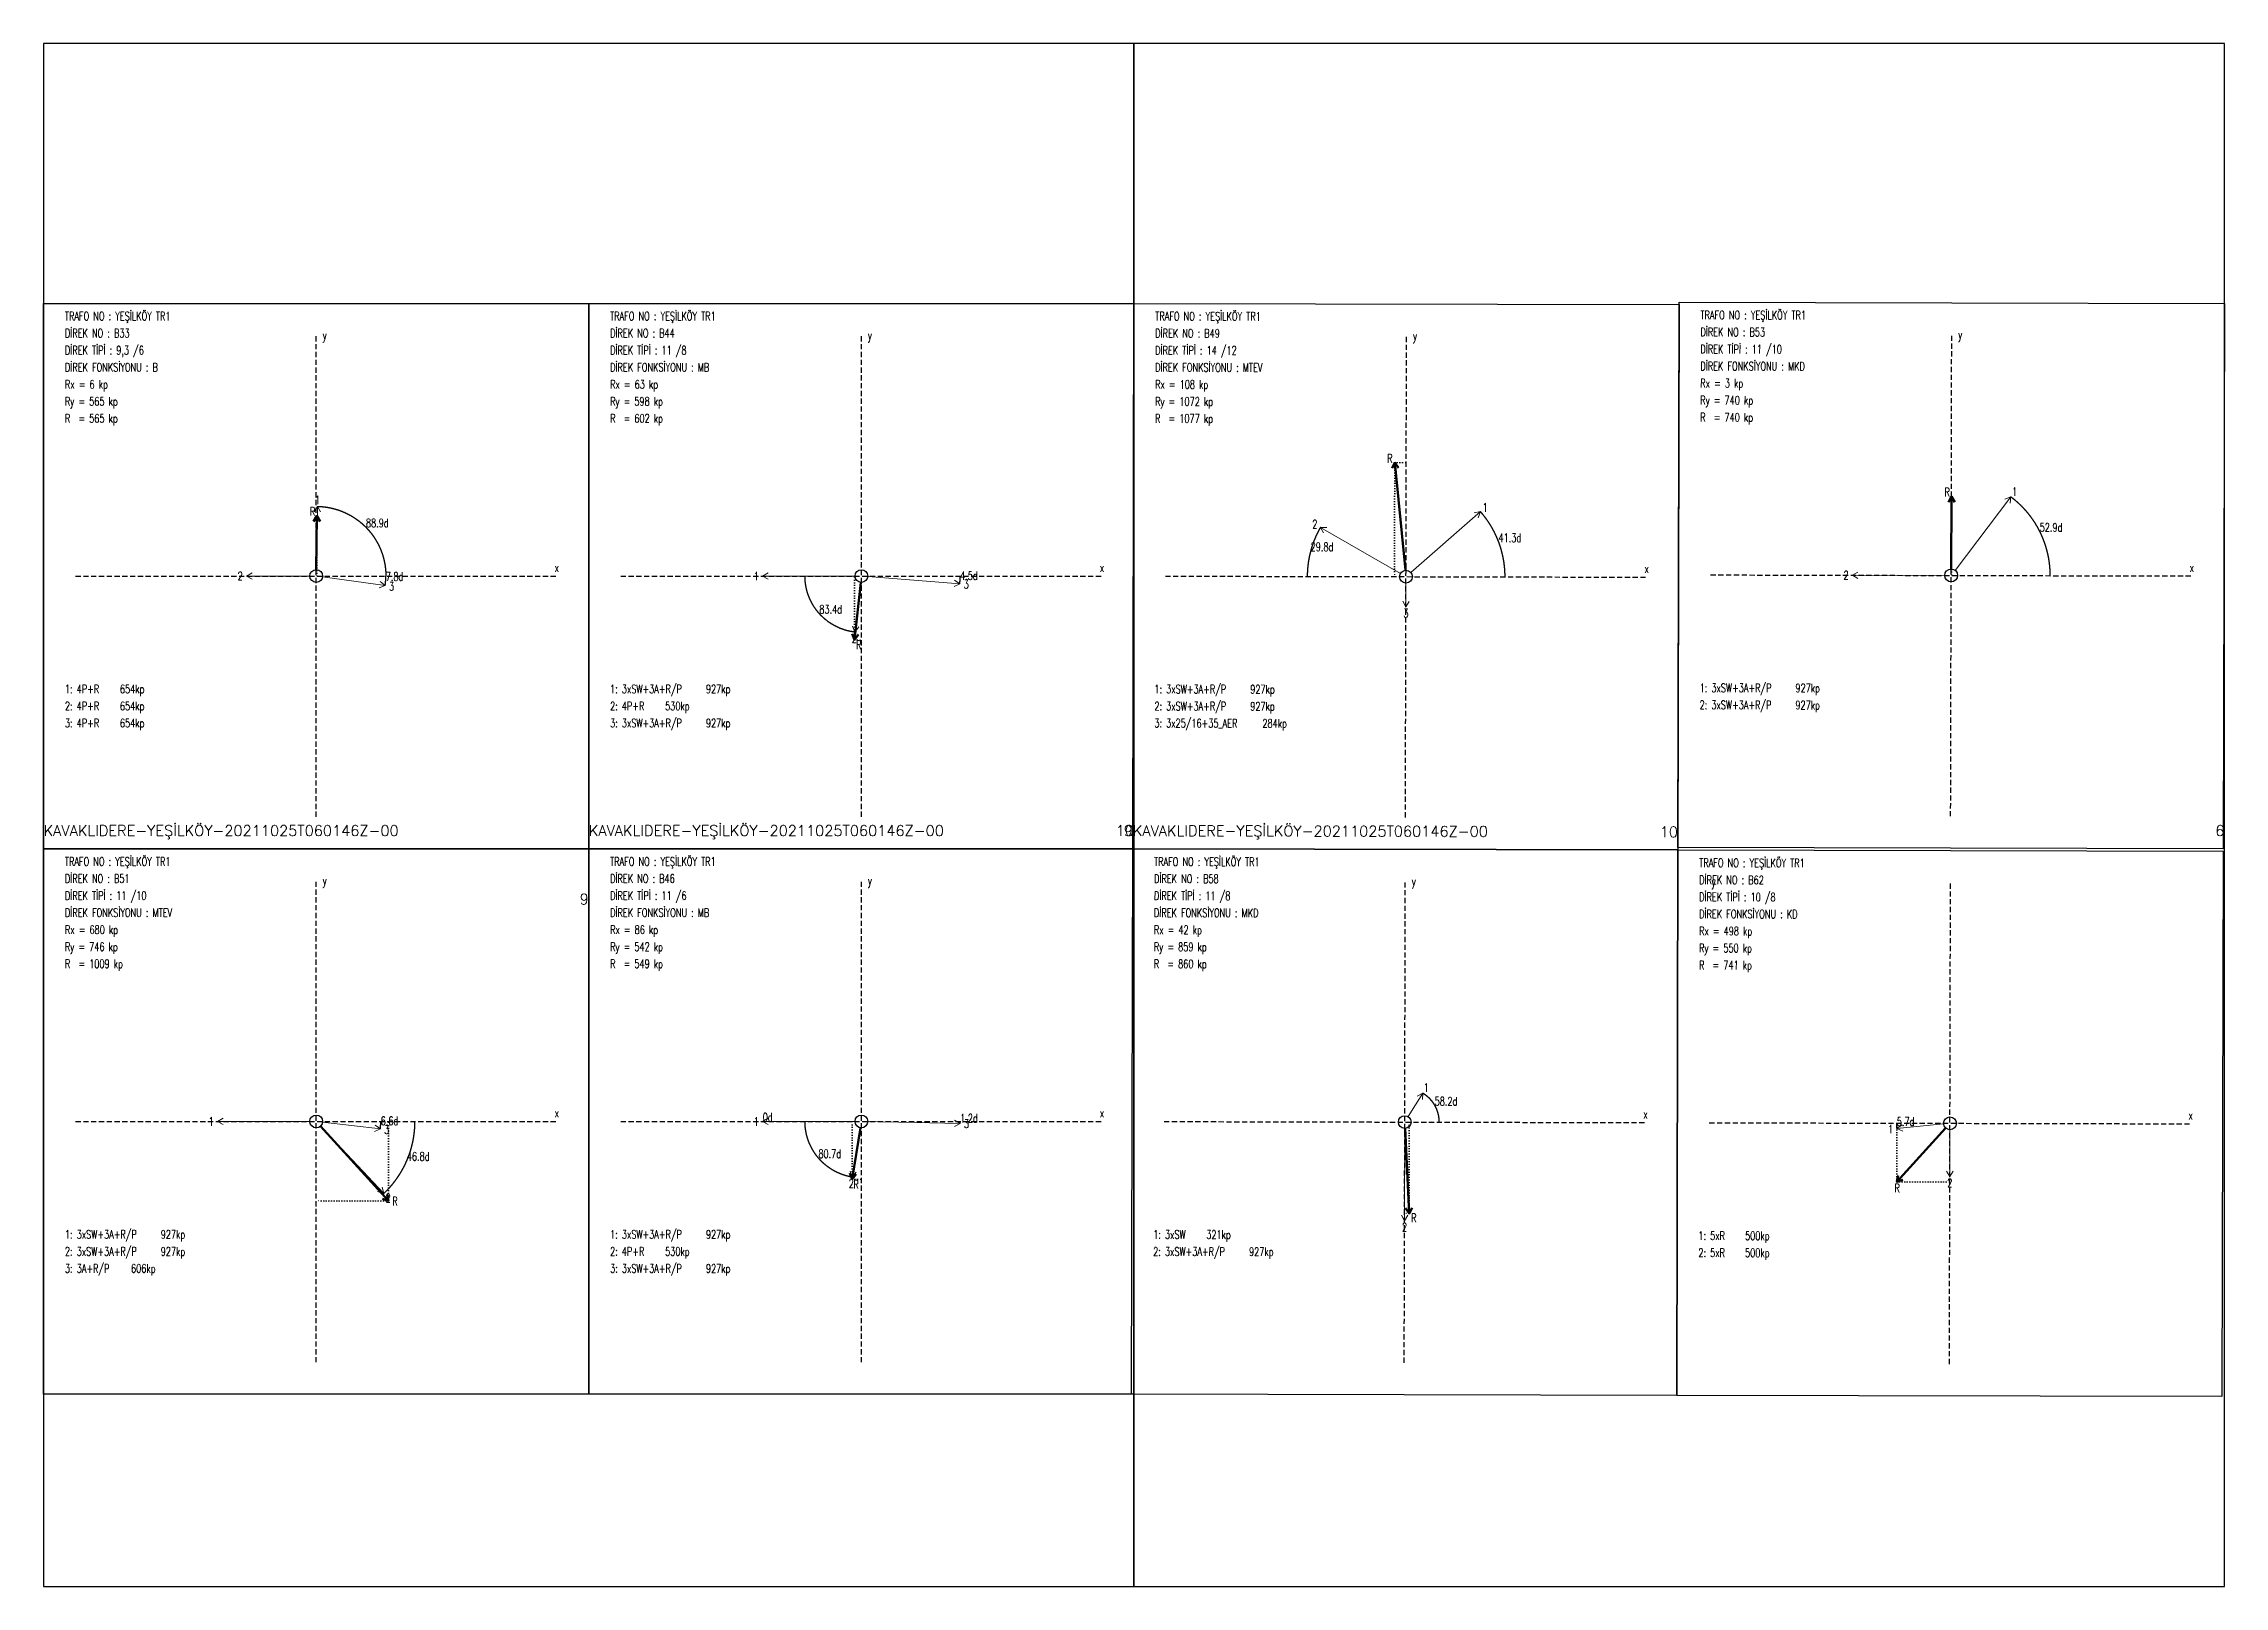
# Model space of a CAD drawing. Header units: millimetres. Extents: x 140 to 2450, y -142 to 155.
# Drawn here: x 1609.8 to 2029.8, y -142.5 to 154.5 of the extents above; entities that cross this region are included whole.
import ezdxf
from ezdxf.enums import TextEntityAlignment as Align

# ---------------------------------------------------------------- set-up
doc = ezdxf.new("R2010")
doc.units = ezdxf.units.MM
doc.linetypes.add('ACAD_ISO07W100', pattern=[0.2, 0, -0.2])
doc.linetypes.add('DASHDOT', pattern=[0.75, 0.5, -0.25])
doc.styles.get("Standard").update_dxf_attribs({"font": 'RomanS'})

msp = doc.modelspace()

# ---------------------------------------------------------------- texts
at = {"width": 0.7}
for s, height, p in [('TRAFO NO : YEŞİLKÖY TR1', 1.64062, (1613.903, 102.05)), ('TRAFO NO : YEŞİLKÖY TR1', 1.64062, (1718.903, 102.05)), ('DİREK NO : B33', 1.64062, (1613.903, 98.769)), ('DİREK TİPİ : 9,3 /6', 1.64062, (1613.903, 95.488)), ('DİREK NO : B44', 1.64062, (1718.903, 98.769)), ('DİREK TİPİ : 11 /8', 1.64062, (1718.903, 95.488)), ('DİREK FONKSİYONU : B', 1.64062, (1613.903, 92.206)), ('DİREK FONKSİYONU : MB', 1.64062, (1718.903, 92.206)), ('Rx = 6 kp', 1.6406, (1613.903, 88.925)), ('Rx = 63 kp', 1.6406, (1718.903, 88.925)), ('Ry = 565 kp', 1.64062, (1613.903, 85.644)), ('Ry = 598 kp', 1.64062, (1718.903, 85.644)), ('R  = 565 kp', 1.64062, (1613.903, 82.363)), ('R  = 602 kp', 1.64062, (1718.903, 82.363)), ('1: 4P+R    654kp', 1.64062, (1613.903, 30.273)), ('1: 3xSW+3A+R/P    927kp', 1.64062, (1718.903, 30.273)), ('2: 4P+R    654kp', 1.64062, (1613.903, 26.992)), ('2: 4P+R    530kp', 1.64062, (1718.903, 26.992)), ('3: 4P+R    654kp', 1.64062, (1613.903, 23.71)), ('3: 3xSW+3A+R/P    927kp', 1.64062, (1718.903, 23.71)), ('TRAFO NO : YEŞİLKÖY TR1', 1.64062, (1613.903, -2.95)), ('TRAFO NO : YEŞİLKÖY TR1', 1.64062, (1718.903, -2.95)), ('DİREK NO : B51', 1.64062, (1613.903, -6.231)), ('DİREK TİPİ : 11 /10', 1.64062, (1613.903, -9.512)), ('DİREK NO : B46', 1.64062, (1718.903, -6.231)), ('DİREK TİPİ : 11 /6', 1.64062, (1718.903, -9.512)), ('DİREK FONKSİYONU : MTEV', 1.64062, (1613.903, -12.794)), ('DİREK FONKSİYONU : MB', 1.64062, (1718.903, -12.794)), ('Rx = 680 kp', 1.64062, (1613.903, -16.075)), ('Rx = 86 kp', 1.6406, (1718.903, -16.075)), ('Ry = 746 kp', 1.64062, (1613.903, -19.356)), ('Ry = 542 kp', 1.64062, (1718.903, -19.356)), ('R  = 1009 kp', 1.64062, (1613.903, -22.637)), ('R  = 549 kp', 1.64062, (1718.903, -22.637)), ('1: 3xSW+3A+R/P    927kp', 1.64062, (1613.903, -74.727)), ('1: 3xSW+3A+R/P    927kp', 1.64062, (1718.903, -74.727)), ('2: 3xSW+3A+R/P    927kp', 1.64062, (1613.903, -78.008)), ('2: 4P+R    530kp', 1.64062, (1718.903, -78.008)), ('3: 3A+R/P    606kp', 1.64062, (1613.903, -81.29)), ('3: 3xSW+3A+R/P    927kp', 1.64062, (1718.903, -81.29))]:
    msp.add_text(s, height=height, dxfattribs=at).set_placement(p, align=Align.MIDDLE_LEFT)
for s, height, p in [('TRAFO NO : YEŞİLKÖY TR1', 1.64062, (1823.897, 102.041)), ('TRAFO NO : YEŞİLKÖY TR1', 1.64062, (1928.898, 102.275)), ('DİREK TİPİ : 14 /12', 1.64062, (1823.883, 95.479)), ('DİREK NO : B49', 1.64062, (1823.89, 98.76)), ('DİREK TİPİ : 11 /10', 1.64062, (1928.883, 95.712)), ('DİREK NO : B53', 1.64062, (1928.89, 98.994)), ('DİREK FONKSİYONU : MTEV', 1.64062, (1823.875, 92.197)), ('DİREK FONKSİYONU : MKD', 1.64062, (1928.876, 92.431)), ('Rx = 108 kp', 1.64062, (1823.868, 88.916)), ('Rx = 3 kp', 1.6406, (1928.868, 89.15)), ('Ry = 1072 kp', 1.64062, (1823.861, 85.635)), ('Ry = 740 kp', 1.64062, (1928.861, 85.869)), ('R  = 1077 kp', 1.64062, (1823.853, 82.354)), ('R  = 740 kp', 1.64062, (1928.854, 82.587)), ('1: 3xSW+3A+R/P    927kp', 1.64062, (1823.737, 30.264)), ('1: 3xSW+3A+R/P    927kp', 1.64062, (1928.738, 30.498)), ('2: 3xSW+3A+R/P    927kp', 1.64062, (1823.73, 26.983)), ('2: 3xSW+3A+R/P    927kp', 1.64062, (1928.73, 27.217)), ('3: 3x25/16+35_AER    284kp', 1.64062, (1823.723, 23.702)), ('TRAFO NO : YEŞİLKÖY TR1', 1.64062, (1823.663, -2.958)), ('TRAFO NO : YEŞİLKÖY TR1', 1.64062, (1928.663, -3.192)), ('DİREK TİPİ : 11 /8', 1.64062, (1823.649, -9.521)), ('DİREK NO : B58', 1.64062, (1823.656, -6.24)), ('DİREK NO : B62', 1.64062, (1928.655, -6.474)), ('DİREK FONKSİYONU : MKD', 1.64062, (1823.641, -12.802)), ('DİREK FONKSİYONU : KD', 1.64062, (1928.641, -13.036)), ('DİREK TİPİ : 10 /8', 1.64062, (1928.648, -9.755)), ('Rx = 42 kp', 1.6406, (1823.634, -16.083)), ('Rx = 498 kp', 1.64062, (1928.633, -16.317)), ('Ry = 859 kp', 1.64062, (1823.627, -19.365)), ('Ry = 550 kp', 1.64062, (1928.626, -19.599)), ('R  = 860 kp', 1.64062, (1823.619, -22.646)), ('R  = 741 kp', 1.64062, (1928.619, -22.88)), ('1: 3xSW    321kp', 1.64062, (1823.503, -74.735)), ('1: 5xR    500kp', 1.64062, (1928.503, -74.969)), ('2: 3xSW+3A+R/P    927kp', 1.64062, (1823.496, -78.017)), ('2: 5xR    500kp', 1.64062, (1928.496, -78.251))]:
    msp.add_text(s, height=height, rotation=359.87236, dxfattribs=at).set_placement(p, align=Align.MIDDLE_LEFT)
for s, p in [('y', (1663.942, 98.359)), ('y', (1768.942, 98.359)), ('x', (1708.649, 53.652)), ('x', (1813.649, 53.652)), ('y', (1663.942, -6.641)), ('y', (1768.942, -6.641)), ('x', (1708.649, -51.348)), ('x', (1813.649, -51.348))]:
    msp.add_text(s, height=1.641, dxfattribs=at).set_placement(p, align=Align.MIDDLE_CENTER)
for s, p in [('y', (1873.928, 98.238)), ('y', (1978.928, 98.472)), ('x', (1918.535, 53.432)), ('x', (2023.535, 53.666)), ('y', (1873.694, -6.761)), ('y', (1931.432, -6.89)), ('x', (1918.301, -51.568)), ('x', (2023.301, -51.802))]:
    msp.add_text(s, height=1.641, rotation=359.87236, dxfattribs=at).set_placement(p, align=Align.MIDDLE_CENTER)
at = {"lineweight": 70, "width": 0.7}
for p in [(1869.066, 74.655), (1976.405, 68.179), (1966.784, -65.811), (1873.687, -71.551)]:
    msp.add_text('R', height=1.641, rotation=359.87236, dxfattribs=at).set_placement(p, align=Align.MIDDLE_CENTER)
at = {"lineweight": 15, "width": 0.7}
for s, p in [('1', (1662.581, 66.651)), ('2', (1647.659, 52.011)), ('3', (1676.808, 50.023)), ('1', (1747.054, 52.011)), ('3', (1787.487, 50.436)), ('2', (1765.917, 39.996)), ('1', (1642.054, -52.989)), ('3', (1675.875, -54.554)), ('1', (1747.054, -52.989)), ('3', (1787.544, -53.417)), ('2', (1676.153, -67.756)), ('2', (1765.344, -64.924))]:
    msp.add_text(s, height=1.641, dxfattribs=at).set_placement(p, align=Align.MIDDLE_CENTER)
for s, p in [('1', (1989.424, 68.257)), ('1', (1887.43, 65.217)), ('2', (1854.63, 61.984)), ('2', (1956.937, 52.173)), ('3', (1872.168, 44.85)), ('1', (1876.078, -46.471)), ('1', (1965.519, -54.452)), ('2', (1976.924, -64.823)), ('2', (1871.905, -73.352))]:
    msp.add_text(s, height=1.641, rotation=359.87236, dxfattribs=at).set_placement(p, align=Align.MIDDLE_CENTER)
at = {"lineweight": 70, "width": 0.7}
for p in [(1661.573, 64.477), (1766.773, 38.777), (1766.263, -65.105), (1677.476, -68.333)]:
    msp.add_text('R', height=1.641, dxfattribs=at).set_placement(p, align=Align.MIDDLE_CENTER)
at = {"color": 1, "width": 0.7}
for s, p in [('88.9d', (1671.875, 61.404)), ('7.8d', (1675.682, 51.098)), ('4.5d', (1786.303, 51.271)), ('83.4d', (1759.192, 44.782)), ('6.6d', (1674.714, -53.702)), ('0d', (1748.285, -52.989)), ('1.2d', (1786.317, -53.19)), ('80.7d', (1759.021, -60.022)), ('46.8d', (1679.752, -60.546))]:
    msp.add_text(s, height=1.6406, dxfattribs=at).set_placement(p)
for s, p in [('41.3d', (1889.995, 58.557)), ('52.9d', (1994.227, 60.566)), ('29.8d', (1853.816, 56.819)), ('58.2d', (1877.708, -49.915)), ('5.7d', (1966.707, -53.825))]:
    msp.add_text(s, height=1.6406, rotation=359.87236, dxfattribs=at).set_placement(p)
for p in [(1609.801, 1.972), (1714.801, 1.972)]:
    msp.add_text('KAVAKLIDERE-YEŞİLKÖY-20211025T060146Z-00', height=2.05078).set_placement(p)
msp.add_text('KAVAKLIDERE-YEŞİLKÖY-20211025T060146Z-00', height=2.05078, rotation=359.87236).set_placement((1819.573, 1.973))
for s, height, p in [('10', 2.0508, (1819.801, 1.972)), ('6', 2.051, (2029.801, 1.972)), ('9', 2.051, (1714.801, -11.209))]:
    msp.add_text(s, height=height).set_placement(p, align=Align.RIGHT)
for s, height, p in [('9', 2.051, (1819.573, 1.973)), ('10', 2.0508, (1924.572, 1.739))]:
    msp.add_text(s, height=height, rotation=359.87236).set_placement(p, align=Align.RIGHT)

# ---------------------------------------------------------------- linework, layer by layer
at = {"linetype": 'DASHDOT', "ltscale": 2}
for p, q in [((1662.301, 5.663), (1662.301, 98.359)), ((1767.301, 5.663), (1767.301, 98.359)), ((1872.081, 5.547), (1872.287, 98.242)), ((1977.081, 5.781), (1977.288, 98.476)), ((1615.953, 52.011), (1708.649, 52.011)), ((1720.953, 52.011), (1813.649, 52.011)), ((1825.836, 51.998), (1918.531, 51.791)), ((1930.837, 52.232), (2023.532, 52.025)), ((1662.301, -99.337), (1662.301, -6.641)), ((1767.301, -99.337), (1767.301, -6.641)), ((1871.847, -99.453), (1872.053, -6.758)), ((1976.846, -99.686), (1977.053, -6.992)), ((1615.953, -52.989), (1708.649, -52.989)), ((1720.953, -52.989), (1813.649, -52.989)), ((1825.603, -53.002), (1918.297, -53.208)), ((1930.602, -53.236), (2023.297, -53.442))]:
    msp.add_line(p, q, dxfattribs=at)
at = {"lineweight": 70}
for p, q in [((1870.017, 73.875), (1869.509, 72.754)), ((1872.063, 53.119), (1870.017, 73.875)), ((1870.017, 73.875), (1870.734, 72.875)), ((1977.27, 67.304), (1976.649, 66.242)), ((1977.191, 53.359), (1977.27, 67.304)), ((1977.27, 67.304), (1977.879, 66.235)), ((1662.433, 63.597), (1661.806, 62.539)), ((1662.315, 53.241), (1662.433, 63.597)), ((1662.433, 63.597), (1663.036, 62.525)), ((1767.171, 50.788), (1765.999, 39.734)), ((1765.999, 39.734), (1765.5, 40.859)), ((1765.999, 39.734), (1766.724, 40.729)), ((1663.13, -53.898), (1676.247, -68.276)), ((1767.109, -54.204), (1765.539, -64.109)), ((1872.008, -54.334), (1872.777, -70.722)), ((1976.122, -54.249), (1966.726, -64.582)), ((1765.539, -64.109), (1765.099, -62.96)), ((1676.247, -68.276), (1675.983, -67.074)), ((1765.539, -64.109), (1766.314, -63.153)), ((1966.726, -64.582), (1966.987, -63.379)), ((1966.726, -64.582), (1967.898, -64.207)), ((1676.247, -68.276), (1675.074, -67.903)), ((1872.777, -70.722), (1872.113, -69.687)), ((1872.777, -70.722), (1873.342, -69.629))]:
    msp.add_line(p, q, dxfattribs=at)
at = {"linetype": 'ACAD_ISO07W100', "ltscale": 2}
for p, q in [((1870.017, 73.875), (1869.968, 51.899)), ((1870.017, 73.875), (1872.233, 73.87)), ((1977.27, 67.304), (1977.218, 67.304)), ((1977.27, 67.304), (1977.236, 52.128)), ((1662.433, 63.597), (1662.301, 63.597)), ((1662.433, 63.597), (1662.433, 52.011)), ((1765.999, 39.734), (1765.999, 52.011)), ((1765.999, 39.734), (1767.301, 39.734)), ((1676.247, -68.276), (1676.247, -52.989)), ((1765.539, -64.109), (1765.539, -52.989)), ((1872.777, -70.722), (1872.816, -53.107)), ((1966.726, -64.582), (1966.751, -53.316)), ((1765.539, -64.109), (1767.301, -64.109)), ((1966.726, -64.582), (1976.924, -64.604)), ((1676.247, -68.276), (1662.301, -68.276)), ((1872.777, -70.722), (1871.911, -70.72))]:
    msp.add_line(p, q, dxfattribs=at)
at = {"lineweight": 15}
for p, q in [((1977.928, 53.108), (1988.68, 67.277)), ((1988.68, 67.277), (1987.546, 66.8)), ((1988.68, 67.277), (1988.526, 66.056)), ((1662.557, 65.421), (1661.922, 64.367)), ((1662.325, 53.241), (1662.557, 65.421)), ((1662.557, 65.421), (1663.152, 64.344)), ((1873.11, 52.704), (1886.503, 64.408)), ((1886.503, 64.408), (1885.296, 64.17)), ((1886.503, 64.408), (1886.106, 63.243)), ((1855.697, 61.371), (1856.927, 61.373)), ((1871.117, 52.507), (1855.697, 61.371)), ((1855.697, 61.371), (1856.314, 60.306)), ((1648.889, 52.011), (1649.955, 52.626)), ((1661.071, 52.011), (1648.889, 52.011)), ((1648.889, 52.011), (1649.955, 51.396)), ((1663.52, 51.844), (1675.589, 50.19)), ((1675.589, 50.19), (1674.617, 50.944)), ((1748.285, 52.011), (1749.35, 52.626)), ((1766.071, 52.011), (1748.285, 52.011)), ((1748.285, 52.011), (1749.35, 51.396)), ((1767.16, 50.789), (1766.058, 41.219)), ((1768.528, 51.915), (1786.26, 50.532)), ((1786.26, 50.532), (1785.15, 50.001)), ((1786.26, 50.532), (1785.246, 51.228)), ((1872.181, 50.664), (1872.171, 46.08)), ((1958.168, 52.171), (1959.235, 52.783)), ((1975.954, 52.131), (1958.168, 52.171)), ((1958.168, 52.171), (1959.232, 51.553)), ((1675.589, 50.19), (1674.45, 49.725)), ((1872.171, 46.08), (1871.558, 47.147)), ((1872.171, 46.08), (1872.789, 47.145)), ((1766.058, 41.219), (1765.568, 42.348)), ((1766.058, 41.219), (1766.791, 42.207)), ((1872.6, -52.061), (1875.428, -47.516)), ((1875.428, -47.516), (1874.343, -48.096)), ((1875.428, -47.516), (1875.387, -48.746)), ((1643.285, -52.989), (1644.35, -52.374)), ((1661.071, -52.989), (1643.285, -52.989)), ((1643.285, -52.989), (1644.35, -53.604)), ((1663.143, -53.886), (1675.311, -66.859)), ((1663.523, -53.13), (1674.653, -54.413)), ((1674.653, -54.413), (1673.524, -54.902)), ((1674.653, -54.413), (1673.665, -53.68)), ((1748.285, -52.989), (1749.35, -52.374)), ((1766.071, -52.989), (1748.285, -52.989)), ((1748.285, -52.989), (1749.35, -53.604)), ((1767.102, -54.203), (1765.543, -63.71)), ((1768.531, -53.015), (1786.313, -53.391)), ((1786.313, -53.391), (1785.235, -53.984)), ((1786.313, -53.391), (1785.261, -52.754)), ((1871.947, -54.336), (1871.908, -72.122)), ((1975.725, -53.458), (1966.744, -54.333)), ((1966.744, -54.333), (1967.745, -53.617)), ((1966.744, -54.333), (1967.864, -54.842)), ((1976.947, -54.569), (1976.927, -63.593)), ((1765.543, -63.71), (1765.109, -62.558)), ((1765.543, -63.71), (1766.323, -62.758)), ((1976.927, -63.593), (1976.314, -62.526)), ((1976.927, -63.593), (1977.544, -62.529)), ((1675.311, -66.859), (1674.133, -66.503)), ((1675.311, -66.859), (1675.031, -65.661)), ((1871.908, -72.122), (1871.295, -71.055)), ((1871.908, -72.122), (1872.525, -71.057))]:
    msp.add_line(p, q, dxfattribs=at)
for points in [[(1609.801, 154.511), (1609.801, -142.489), (1819.801, -142.489), (1819.801, 154.511), (1609.801, 154.511)], [(1819.801, 154.511), (1819.801, -142.489), (2029.801, -142.489), (2029.801, 154.511), (1819.801, 154.511)]]:
    msp.add_lwpolyline(points)
at = {"flags": 128}
for points in [[(1609.801, -0.489), (1609.801, 104.511), (1714.801, 104.511), (1714.801, -0.489), (1609.801, -0.489)], [(1714.801, -0.489), (1714.801, 104.511), (1819.801, 104.511), (1819.801, -0.489), (1714.801, -0.489)], [(1819.567, -0.488), (1819.801, 104.511), (1924.801, 104.277), (1924.567, -0.722), (1819.567, -0.488)], [(1924.568, -0.255), (1924.802, 104.745), (2029.801, 104.511), (2029.567, -0.488), (1924.568, -0.255)], [(1609.801, -105.489), (1609.801, -0.489), (1714.801, -0.489), (1714.801, -105.489), (1609.801, -105.489)], [(1714.801, -105.489), (1714.801, -0.489), (1819.801, -0.489), (1819.801, -105.489), (1714.801, -105.489)], [(1819.333, -105.488), (1819.567, -0.488), (1924.567, -0.722), (1924.333, -105.722), (1819.333, -105.488)], [(1924.333, -105.722), (1924.567, -0.722), (2029.566, -0.956), (2029.332, -105.956), (1924.333, -105.722)]]:
    msp.add_lwpolyline(points, close=True, dxfattribs=at)
at = {"color": 1, "flags": 128}
for points in [[(1988.68, 67.277), (1988.68, 67.277), (1988.706, 67.257), (1988.733, 67.237), (1988.759, 67.217), (1988.785, 67.196), (1988.812, 67.176), (1988.838, 67.156), (1988.864, 67.135), (1988.89, 67.115), (1988.916, 67.095), (1988.943, 67.074), (1988.969, 67.053), (1988.995, 67.033), (1989.021, 67.012), (1989.047, 66.992), (1989.073, 66.971), (1989.098, 66.95), (1989.124, 66.929), (1989.15, 66.908), (1989.176, 66.887), (1989.202, 66.867), (1989.227, 66.846), (1989.253, 66.824), (1989.279, 66.803), (1989.304, 66.782), (1989.33, 66.761), (1989.355, 66.74), (1989.381, 66.719), (1989.406, 66.697), (1989.432, 66.676), (1989.457, 66.655), (1989.482, 66.633), (1989.508, 66.612), (1989.533, 66.59), (1989.558, 66.569), (1989.583, 66.547), (1989.608, 66.525), (1989.634, 66.504), (1989.659, 66.482), (1989.684, 66.46), (1989.709, 66.438), (1989.734, 66.416), (1989.759, 66.394), (1989.783, 66.372), (1989.808, 66.35), (1989.833, 66.328), (1989.858, 66.306), (1989.883, 66.284), (1989.907, 66.262), (1989.932, 66.24), (1989.956, 66.217), (1989.981, 66.195), (1990.006, 66.173), (1990.03, 66.15), (1990.055, 66.128), (1990.079, 66.105), (1990.103, 66.083), (1990.128, 66.06), (1990.152, 66.038), (1990.176, 66.015), (1990.2, 65.992), (1990.225, 65.97), (1990.249, 65.947), (1990.273, 65.924), (1990.297, 65.901), (1990.321, 65.878), (1990.345, 65.855), (1990.369, 65.832), (1990.393, 65.809), (1990.417, 65.786), (1990.44, 65.763), (1990.464, 65.74), (1990.488, 65.717), (1990.512, 65.693), (1990.535, 65.67), (1990.559, 65.647), (1990.582, 65.624), (1990.606, 65.6), (1990.629, 65.577), (1990.653, 65.553), (1990.676, 65.53), (1990.7, 65.506), (1990.723, 65.482), (1990.746, 65.459), (1990.77, 65.435), (1990.793, 65.411), (1990.816, 65.388), (1990.839, 65.364), (1990.862, 65.34), (1990.885, 65.316), (1990.908, 65.292), (1990.931, 65.268), (1990.954, 65.244), (1990.977, 65.22), (1991, 65.196), (1991.023, 65.172), (1991.045, 65.148), (1991.068, 65.123), (1991.091, 65.099), (1991.113, 65.075), (1991.136, 65.051), (1991.158, 65.026), (1991.181, 65.002), (1991.203, 64.977), (1991.226, 64.953), (1991.248, 64.928), (1991.27, 64.904), (1991.293, 64.879), (1991.315, 64.855), (1991.337, 64.83), (1991.359, 64.805), (1991.381, 64.78), (1991.403, 64.756), (1991.425, 64.731), (1991.447, 64.706), (1991.469, 64.681), (1991.491, 64.656), (1991.513, 64.631), (1991.535, 64.606), (1991.557, 64.581), (1991.578, 64.556), (1991.6, 64.531), (1991.622, 64.506), (1991.643, 64.48), (1991.665, 64.455), (1991.686, 64.43), (1991.708, 64.404), (1991.729, 64.379), (1991.75, 64.354), (1991.772, 64.328), (1991.793, 64.303), (1991.814, 64.277), (1991.835, 64.252), (1991.857, 64.226), (1991.878, 64.2), (1991.899, 64.175), (1991.92, 64.149), (1991.941, 64.123), (1991.962, 64.098), (1991.982, 64.072), (1992.003, 64.046), (1992.024, 64.02), (1992.045, 63.994), (1992.065, 63.968), (1992.086, 63.942), (1992.107, 63.916), (1992.127, 63.89), (1992.148, 63.864), (1992.168, 63.838), (1992.189, 63.812), (1992.209, 63.785), (1992.229, 63.759), (1992.25, 63.733), (1992.27, 63.707), (1992.29, 63.68), (1992.31, 63.654), (1992.33, 63.628), (1992.35, 63.601), (1992.37, 63.575), (1992.39, 63.548), (1992.41, 63.522), (1992.43, 63.495), (1992.45, 63.468), (1992.47, 63.442), (1992.489, 63.415), (1992.509, 63.388), (1992.529, 63.361), (1992.548, 63.335), (1992.568, 63.308), (1992.587, 63.281), (1992.607, 63.254), (1992.626, 63.227), (1992.645, 63.2), (1992.665, 63.173), (1992.684, 63.146), (1992.703, 63.119), (1992.722, 63.092), (1992.741, 63.065), (1992.76, 63.038), (1992.78, 63.01), (1992.798, 62.983), (1992.817, 62.956), (1992.836, 62.929), (1992.855, 62.901), (1992.874, 62.874), (1992.893, 62.847), (1992.911, 62.819), (1992.93, 62.792), (1992.949, 62.764), (1992.967, 62.737), (1992.986, 62.709), (1993.004, 62.681), (1993.022, 62.654), (1993.041, 62.626), (1993.059, 62.598), (1993.077, 62.571), (1993.095, 62.543), (1993.114, 62.515), (1993.132, 62.487), (1993.15, 62.46), (1993.168, 62.432), (1993.186, 62.404), (1993.204, 62.376), (1993.222, 62.348), (1993.239, 62.32), (1993.257, 62.292), (1993.275, 62.264), (1993.292, 62.236), (1993.31, 62.207), (1993.328, 62.179), (1993.345, 62.151), (1993.363, 62.123), (1993.38, 62.095), (1993.397, 62.066), (1993.415, 62.038), (1993.432, 62.01), (1993.449, 61.981), (1993.466, 61.953), (1993.484, 61.925), (1993.501, 61.896), (1993.518, 61.868), (1993.535, 61.839), (1993.552, 61.81), (1993.568, 61.782), (1993.585, 61.753), (1993.602, 61.725), (1993.619, 61.696), (1993.635, 61.667), (1993.652, 61.639), (1993.669, 61.61), (1993.685, 61.581), (1993.702, 61.552), (1993.718, 61.523), (1993.734, 61.495), (1993.751, 61.466), (1993.767, 61.437), (1993.783, 61.408), (1993.799, 61.379), (1993.816, 61.35), (1993.832, 61.321), (1993.848, 61.292), (1993.864, 61.263), (1993.879, 61.233), (1993.895, 61.204), (1993.911, 61.175), (1993.927, 61.146), (1993.943, 61.117), (1993.958, 61.087), (1993.974, 61.058), (1993.989, 61.029), (1994.005, 60.999), (1994.02, 60.97), (1994.036, 60.941), (1994.051, 60.911), (1994.066, 60.882), (1994.082, 60.852), (1994.097, 60.823), (1994.112, 60.793), (1994.127, 60.764), (1994.142, 60.734), (1994.157, 60.704), (1994.172, 60.675), (1994.187, 60.645), (1994.202, 60.616), (1994.217, 60.586), (1994.231, 60.556), (1994.246, 60.526), (1994.261, 60.497), (1994.275, 60.467), (1994.29, 60.437), (1994.304, 60.407), (1994.319, 60.377), (1994.333, 60.347), (1994.347, 60.317), (1994.362, 60.287), (1994.376, 60.257), (1994.39, 60.227), (1994.404, 60.197), (1994.418, 60.167), (1994.432, 60.137), (1994.446, 60.107), (1994.46, 60.077), (1994.474, 60.047), (1994.488, 60.016), (1994.501, 59.986), (1994.515, 59.956), (1994.529, 59.926), (1994.542, 59.895), (1994.556, 59.865), (1994.569, 59.835), (1994.583, 59.804), (1994.596, 59.774), (1994.61, 59.744), (1994.623, 59.713), (1994.636, 59.683), (1994.649, 59.652), (1994.662, 59.622), (1994.675, 59.591), (1994.688, 59.561), (1994.701, 59.53), (1994.714, 59.5), (1994.727, 59.469), (1994.74, 59.438), (1994.752, 59.408), (1994.765, 59.377), (1994.778, 59.346), (1994.79, 59.316), (1994.803, 59.285), (1994.815, 59.254), (1994.828, 59.223), (1994.84, 59.193), (1994.852, 59.162), (1994.865, 59.131), (1994.877, 59.1), (1994.889, 59.069), (1994.901, 59.038), (1994.913, 59.007), (1994.925, 58.976), (1994.937, 58.945), (1994.949, 58.914), (1994.961, 58.883), (1994.972, 58.852), (1994.984, 58.821), (1994.996, 58.79), (1995.007, 58.759), (1995.019, 58.728), (1995.03, 58.697), (1995.042, 58.666), (1995.053, 58.635), (1995.065, 58.603), (1995.076, 58.572), (1995.087, 58.541), (1995.098, 58.51), (1995.109, 58.478), (1995.12, 58.447), (1995.131, 58.416), (1995.142, 58.384), (1995.153, 58.353), (1995.164, 58.322), (1995.175, 58.29), (1995.186, 58.259), (1995.196, 58.227), (1995.207, 58.196), (1995.217, 58.165), (1995.228, 58.133), (1995.238, 58.102), (1995.249, 58.07), (1995.259, 58.038), (1995.269, 58.007), (1995.28, 57.975), (1995.29, 57.944), (1995.3, 57.912), (1995.31, 57.881), (1995.32, 57.849), (1995.33, 57.817), (1995.34, 57.786), (1995.35, 57.754), (1995.36, 57.722), (1995.369, 57.69), (1995.379, 57.659), (1995.389, 57.627), (1995.398, 57.595), (1995.408, 57.563), (1995.417, 57.532), (1995.427, 57.5), (1995.436, 57.468), (1995.445, 57.436), (1995.454, 57.404), (1995.464, 57.372), (1995.473, 57.34), (1995.482, 57.308), (1995.491, 57.276), (1995.5, 57.244), (1995.509, 57.212), (1995.518, 57.18), (1995.526, 57.148), (1995.535, 57.116), (1995.544, 57.084), (1995.552, 57.052), (1995.561, 57.02), (1995.569, 56.988), (1995.578, 56.956), (1995.586, 56.924), (1995.595, 56.892), (1995.603, 56.86), (1995.611, 56.828), (1995.619, 56.795), (1995.627, 56.763), (1995.636, 56.731), (1995.644, 56.699), (1995.651, 56.667), (1995.659, 56.634), (1995.667, 56.602), (1995.675, 56.57), (1995.683, 56.538), (1995.69, 56.505), (1995.698, 56.473), (1995.706, 56.441), (1995.713, 56.408), (1995.72, 56.376), (1995.728, 56.344), (1995.735, 56.311), (1995.742, 56.279), (1995.75, 56.246), (1995.757, 56.214), (1995.764, 56.182), (1995.771, 56.149), (1995.778, 56.117), (1995.785, 56.084), (1995.792, 56.052), (1995.799, 56.019), (1995.805, 55.987), (1995.812, 55.954), (1995.819, 55.922), (1995.825, 55.889), (1995.832, 55.857), (1995.838, 55.824), (1995.845, 55.792), (1995.851, 55.759), (1995.857, 55.727), (1995.864, 55.694), (1995.87, 55.661), (1995.876, 55.629), (1995.882, 55.596), (1995.888, 55.563), (1995.894, 55.531), (1995.9, 55.498), (1995.906, 55.465), (1995.912, 55.433), (1995.917, 55.4), (1995.923, 55.367), (1995.929, 55.335), (1995.934, 55.302), (1995.94, 55.269), (1995.945, 55.236), (1995.951, 55.204), (1995.956, 55.171), (1995.961, 55.138), (1995.966, 55.105), (1995.972, 55.073), (1995.977, 55.04), (1995.982, 55.007), (1995.987, 54.974), (1995.992, 54.941), (1995.997, 54.909), (1996.001, 54.876), (1996.006, 54.843), (1996.011, 54.81), (1996.016, 54.777), (1996.02, 54.744), (1996.025, 54.711), (1996.029, 54.679), (1996.034, 54.646), (1996.038, 54.613), (1996.042, 54.58), (1996.047, 54.547), (1996.051, 54.514), (1996.055, 54.481), (1996.059, 54.448), (1996.063, 54.415), (1996.067, 54.382), (1996.071, 54.349), (1996.075, 54.316), (1996.078, 54.283), (1996.082, 54.25), (1996.086, 54.217), (1996.089, 54.184), (1996.093, 54.151), (1996.097, 54.118), (1996.1, 54.085), (1996.103, 54.052), (1996.107, 54.019), (1996.11, 53.986), (1996.113, 53.953), (1996.116, 53.92), (1996.119, 53.887), (1996.122, 53.854), (1996.125, 53.821), (1996.128, 53.788), (1996.131, 53.755), (1996.134, 53.722), (1996.137, 53.689), (1996.139, 53.656), (1996.142, 53.623), (1996.145, 53.59), (1996.147, 53.556), (1996.15, 53.523), (1996.152, 53.49), (1996.154, 53.457), (1996.157, 53.424), (1996.159, 53.391), (1996.161, 53.358), (1996.163, 53.325), (1996.165, 53.292), (1996.167, 53.258), (1996.169, 53.225), (1996.171, 53.192), (1996.173, 53.159), (1996.175, 53.126), (1996.176, 53.093), (1996.178, 53.06), (1996.18, 53.026), (1996.181, 52.993), (1996.183, 52.96), (1996.184, 52.927), (1996.186, 52.894), (1996.187, 52.861), (1996.188, 52.827), (1996.189, 52.794), (1996.19, 52.761), (1996.191, 52.728), (1996.193, 52.695), (1996.193, 52.662), (1996.194, 52.628), (1996.195, 52.595), (1996.196, 52.562), (1996.197, 52.529), (1996.197, 52.496), (1996.198, 52.463), (1996.199, 52.429), (1996.199, 52.396), (1996.199, 52.363), (1996.2, 52.33), (1996.2, 52.297), (1996.2, 52.263), (1996.201, 52.23), (1996.201, 52.197), (1996.201, 52.164), (1996.201, 52.131), (1996.201, 52.097), (1996.201, 52.086)], [(1662.557, 65.421), (1662.557, 65.421), (1662.581, 65.42), (1662.604, 65.42), (1662.628, 65.419), (1662.651, 65.419), (1662.674, 65.418), (1662.698, 65.417), (1662.721, 65.417), (1662.745, 65.416), (1662.768, 65.415), (1662.791, 65.414), (1662.815, 65.413), (1662.838, 65.412), (1662.862, 65.411), (1662.885, 65.41), (1662.908, 65.409), (1662.932, 65.408), (1662.955, 65.407), (1662.978, 65.406), (1663.002, 65.405), (1663.025, 65.404), (1663.049, 65.402), (1663.072, 65.401), (1663.095, 65.4), (1663.119, 65.398), (1663.142, 65.397), (1663.165, 65.395), (1663.189, 65.394), (1663.212, 65.392), (1663.235, 65.391), (1663.259, 65.389), (1663.282, 65.387), (1663.305, 65.386), (1663.329, 65.384), (1663.352, 65.382), (1663.376, 65.38), (1663.399, 65.378), (1663.422, 65.376), (1663.445, 65.374), (1663.469, 65.372), (1663.492, 65.37), (1663.515, 65.368), (1663.539, 65.366), (1663.562, 65.364), (1663.585, 65.362), (1663.609, 65.359), (1663.632, 65.357), (1663.655, 65.355), (1663.679, 65.352), (1663.702, 65.35), (1663.725, 65.347), (1663.748, 65.345), (1663.772, 65.342), (1663.795, 65.34), (1663.818, 65.337), (1663.841, 65.334), (1663.865, 65.332), (1663.888, 65.329), (1663.911, 65.326), (1663.934, 65.323), (1663.958, 65.32), (1663.981, 65.318), (1664.004, 65.315), (1664.027, 65.312), (1664.051, 65.309), (1664.074, 65.306), (1664.097, 65.302), (1664.12, 65.299), (1664.143, 65.296), (1664.166, 65.293), (1664.19, 65.29), (1664.213, 65.286), (1664.236, 65.283), (1664.259, 65.279), (1664.282, 65.276), (1664.305, 65.273), (1664.329, 65.269), (1664.352, 65.265), (1664.375, 65.262), (1664.398, 65.258), (1664.421, 65.255), (1664.444, 65.251), (1664.467, 65.247), (1664.49, 65.243), (1664.514, 65.239), (1664.537, 65.236), (1664.56, 65.232), (1664.583, 65.228), (1664.606, 65.224), (1664.629, 65.22), (1664.652, 65.216), (1664.675, 65.211), (1664.698, 65.207), (1664.721, 65.203), (1664.744, 65.199), (1664.767, 65.195), (1664.79, 65.19), (1664.813, 65.186), (1664.836, 65.181), (1664.859, 65.177), (1664.882, 65.172), (1664.905, 65.168), (1664.928, 65.163), (1664.951, 65.159), (1664.974, 65.154), (1664.997, 65.149), (1665.02, 65.145), (1665.043, 65.14), (1665.066, 65.135), (1665.088, 65.13), (1665.111, 65.125), (1665.134, 65.121), (1665.157, 65.116), (1665.18, 65.111), (1665.203, 65.106), (1665.226, 65.1), (1665.248, 65.095), (1665.271, 65.09), (1665.294, 65.085), (1665.317, 65.08), (1665.34, 65.074), (1665.363, 65.069), (1665.385, 65.064), (1665.408, 65.058), (1665.431, 65.053), (1665.454, 65.047), (1665.476, 65.042), (1665.499, 65.036), (1665.522, 65.031), (1665.545, 65.025), (1665.567, 65.019), (1665.59, 65.014), (1665.613, 65.008), (1665.635, 65.002), (1665.658, 64.996), (1665.681, 64.99), (1665.703, 64.984), (1665.726, 64.979), (1665.749, 64.973), (1665.771, 64.966), (1665.794, 64.96), (1665.816, 64.954), (1665.839, 64.948), (1665.862, 64.942), (1665.884, 64.936), (1665.907, 64.929), (1665.929, 64.923), (1665.952, 64.917), (1665.974, 64.91), (1665.997, 64.904), (1666.019, 64.897), (1666.042, 64.891), (1666.064, 64.884), (1666.087, 64.878), (1666.109, 64.871), (1666.132, 64.865), (1666.154, 64.858), (1666.176, 64.851), (1666.199, 64.844), (1666.221, 64.837), (1666.244, 64.831), (1666.266, 64.824), (1666.288, 64.817), (1666.311, 64.81), (1666.333, 64.803), (1666.355, 64.796), (1666.378, 64.789), (1666.4, 64.781), (1666.422, 64.774), (1666.444, 64.767), (1666.467, 64.76), (1666.489, 64.753), (1666.511, 64.745), (1666.533, 64.738), (1666.556, 64.73), (1666.578, 64.723), (1666.6, 64.716), (1666.622, 64.708), (1666.644, 64.7), (1666.666, 64.693), (1666.689, 64.685), (1666.711, 64.678), (1666.733, 64.67), (1666.755, 64.662), (1666.777, 64.654), (1666.799, 64.646), (1666.821, 64.639), (1666.843, 64.631), (1666.865, 64.623), (1666.887, 64.615), (1666.909, 64.607), (1666.931, 64.599), (1666.953, 64.591), (1666.975, 64.582), (1666.997, 64.574), (1667.019, 64.566), (1667.041, 64.558), (1667.063, 64.549), (1667.085, 64.541), (1667.106, 64.533), (1667.128, 64.524), (1667.15, 64.516), (1667.172, 64.507), (1667.194, 64.499), (1667.216, 64.49), (1667.237, 64.482), (1667.259, 64.473), (1667.281, 64.464), (1667.303, 64.456), (1667.324, 64.447), (1667.346, 64.438), (1667.368, 64.429), (1667.389, 64.421), (1667.411, 64.412), (1667.433, 64.403), (1667.454, 64.394), (1667.476, 64.385), (1667.497, 64.376), (1667.519, 64.367), (1667.54, 64.357), (1667.562, 64.348), (1667.584, 64.339), (1667.605, 64.33), (1667.627, 64.321), (1667.648, 64.311), (1667.669, 64.302), (1667.691, 64.293), (1667.712, 64.283), (1667.734, 64.274), (1667.755, 64.264), (1667.777, 64.255), (1667.798, 64.245), (1667.819, 64.235), (1667.841, 64.226), (1667.862, 64.216), (1667.883, 64.206), (1667.904, 64.197), (1667.926, 64.187), (1667.947, 64.177), (1667.968, 64.167), (1667.989, 64.157), (1668.011, 64.147), (1668.032, 64.137), (1668.053, 64.127), (1668.074, 64.117), (1668.095, 64.107), (1668.116, 64.097), (1668.137, 64.087), (1668.158, 64.077), (1668.179, 64.066), (1668.2, 64.056), (1668.222, 64.046), (1668.243, 64.035), (1668.263, 64.025), (1668.284, 64.015), (1668.305, 64.004), (1668.326, 63.994), (1668.347, 63.983), (1668.368, 63.973), (1668.389, 63.962), (1668.41, 63.951), (1668.431, 63.941), (1668.451, 63.93), (1668.472, 63.919), (1668.493, 63.908), (1668.514, 63.897), (1668.535, 63.887), (1668.555, 63.876), (1668.576, 63.865), (1668.597, 63.854), (1668.617, 63.843), (1668.638, 63.832), (1668.659, 63.821), (1668.679, 63.81), (1668.7, 63.798), (1668.72, 63.787), (1668.741, 63.776), (1668.761, 63.765), (1668.782, 63.753), (1668.802, 63.742), (1668.823, 63.731), (1668.843, 63.719), (1668.864, 63.708), (1668.884, 63.696), (1668.904, 63.685), (1668.925, 63.673), (1668.945, 63.662), (1668.965, 63.65), (1668.986, 63.639), (1669.006, 63.627), (1669.026, 63.615), (1669.047, 63.603), (1669.067, 63.592), (1669.087, 63.58), (1669.107, 63.568), (1669.127, 63.556), (1669.147, 63.544), (1669.168, 63.532), (1669.188, 63.52), (1669.208, 63.508), (1669.228, 63.496), (1669.248, 63.484), (1669.268, 63.472), (1669.288, 63.46), (1669.308, 63.447), (1669.328, 63.435), (1669.348, 63.423), (1669.368, 63.411), (1669.388, 63.398), (1669.407, 63.386), (1669.427, 63.373), (1669.447, 63.361), (1669.467, 63.348), (1669.487, 63.336), (1669.506, 63.323), (1669.526, 63.311), (1669.546, 63.298), (1669.566, 63.285), (1669.585, 63.273), (1669.605, 63.26), (1669.624, 63.247), (1669.644, 63.235), (1669.664, 63.222), (1669.683, 63.209), (1669.703, 63.196), (1669.722, 63.183), (1669.742, 63.17), (1669.761, 63.157), (1669.781, 63.144), (1669.8, 63.131), (1669.819, 63.118), (1669.839, 63.105), (1669.858, 63.091), (1669.877, 63.078), (1669.897, 63.065), (1669.916, 63.052), (1669.935, 63.038), (1669.955, 63.025), (1669.974, 63.012), (1669.993, 62.998), (1670.012, 62.985), (1670.031, 62.971), (1670.05, 62.958), (1670.069, 62.944), (1670.089, 62.931), (1670.108, 62.917), (1670.127, 62.904), (1670.146, 62.89), (1670.165, 62.876), (1670.184, 62.862), (1670.202, 62.849), (1670.221, 62.835), (1670.24, 62.821), (1670.259, 62.807), (1670.278, 62.793), (1670.297, 62.779), (1670.316, 62.765), (1670.334, 62.751), (1670.353, 62.737), (1670.372, 62.723), (1670.39, 62.709), (1670.409, 62.695), (1670.428, 62.681), (1670.446, 62.667), (1670.465, 62.652), (1670.483, 62.638), (1670.502, 62.624), (1670.52, 62.609), (1670.539, 62.595), (1670.557, 62.581), (1670.576, 62.566), (1670.594, 62.552), (1670.613, 62.537), (1670.631, 62.523), (1670.649, 62.508), (1670.668, 62.494), (1670.686, 62.479), (1670.704, 62.464), (1670.722, 62.45), (1670.741, 62.435), (1670.759, 62.42), (1670.777, 62.405), (1670.795, 62.391), (1670.813, 62.376), (1670.831, 62.361), (1670.849, 62.346), (1670.867, 62.331), (1670.885, 62.316), (1670.903, 62.301), (1670.921, 62.286), (1670.939, 62.271), (1670.957, 62.256), (1670.975, 62.241), (1670.993, 62.226), (1671.011, 62.211), (1671.028, 62.195), (1671.046, 62.18), (1671.064, 62.165), (1671.082, 62.149), (1671.099, 62.134), (1671.117, 62.119), (1671.135, 62.103), (1671.152, 62.088), (1671.17, 62.072), (1671.187, 62.057), (1671.205, 62.041), (1671.222, 62.026), (1671.24, 62.01), (1671.257, 61.995), (1671.275, 61.979), (1671.292, 61.963), (1671.309, 61.948), (1671.327, 61.932), (1671.344, 61.916), (1671.361, 61.9), (1671.379, 61.885), (1671.396, 61.869), (1671.413, 61.853), (1671.43, 61.837), (1671.447, 61.821), (1671.464, 61.805), (1671.481, 61.789), (1671.498, 61.773), (1671.515, 61.757), (1671.532, 61.741), (1671.549, 61.725), (1671.566, 61.708), (1671.583, 61.692), (1671.6, 61.676), (1671.617, 61.66), (1671.634, 61.644), (1671.651, 61.627), (1671.667, 61.611), (1671.684, 61.595), (1671.701, 61.578), (1671.718, 61.562), (1671.734, 61.545), (1671.751, 61.529), (1671.767, 61.512), (1671.784, 61.496), (1671.801, 61.479), (1671.817, 61.463), (1671.834, 61.446), (1671.85, 61.429), (1671.866, 61.413), (1671.883, 61.396), (1671.899, 61.379), (1671.916, 61.362), (1671.932, 61.346), (1671.948, 61.329), (1671.964, 61.312), (1671.981, 61.295), (1671.997, 61.278), (1672.013, 61.261), (1672.029, 61.244), (1672.045, 61.227), (1672.061, 61.21), (1672.077, 61.193), (1672.093, 61.176), (1672.109, 61.159), (1672.125, 61.142), (1672.141, 61.125), (1672.157, 61.108), (1672.173, 61.09), (1672.189, 61.073), (1672.205, 61.056), (1672.22, 61.038), (1672.236, 61.021), (1672.252, 61.004), (1672.267, 60.986), (1672.283, 60.969), (1672.299, 60.952), (1672.314, 60.934), (1672.33, 60.917), (1672.345, 60.899), (1672.361, 60.882), (1672.376, 60.864), (1672.392, 60.846), (1672.407, 60.829), (1672.423, 60.811), (1672.438, 60.793), (1672.453, 60.776), (1672.468, 60.758), (1672.484, 60.74), (1672.499, 60.722), (1672.514, 60.705), (1672.529, 60.687), (1672.544, 60.669), (1672.56, 60.651), (1672.575, 60.633), (1672.59, 60.615), (1672.605, 60.597), (1672.62, 60.579), (1672.635, 60.561), (1672.649, 60.543), (1672.664, 60.525), (1672.679, 60.507), (1672.694, 60.489), (1672.709, 60.471), (1672.723, 60.453), (1672.738, 60.434), (1672.753, 60.416), (1672.768, 60.398), (1672.782, 60.38), (1672.797, 60.361), (1672.811, 60.343), (1672.826, 60.325), (1672.84, 60.306), (1672.855, 60.288), (1672.869, 60.269), (1672.884, 60.251), (1672.898, 60.232), (1672.912, 60.214), (1672.927, 60.195), (1672.941, 60.177), (1672.955, 60.158), (1672.969, 60.14), (1672.983, 60.121), (1672.998, 60.102), (1673.012, 60.084), (1673.026, 60.065), (1673.04, 60.046), (1673.054, 60.027), (1673.068, 60.009), (1673.082, 59.99), (1673.096, 59.971), (1673.11, 59.952), (1673.123, 59.933), (1673.137, 59.914), (1673.151, 59.895), (1673.165, 59.877), (1673.178, 59.858), (1673.192, 59.839), (1673.206, 59.82), (1673.219, 59.801), (1673.233, 59.781), (1673.247, 59.762), (1673.26, 59.743), (1673.273, 59.724), (1673.287, 59.705), (1673.3, 59.686), (1673.314, 59.667), (1673.327, 59.647), (1673.34, 59.628), (1673.354, 59.609), (1673.367, 59.589), (1673.38, 59.57), (1673.393, 59.551), (1673.406, 59.531), (1673.42, 59.512), (1673.433, 59.493), (1673.446, 59.473), (1673.459, 59.454), (1673.472, 59.434), (1673.485, 59.415), (1673.497, 59.395), (1673.51, 59.376), (1673.523, 59.356), (1673.536, 59.336), (1673.549, 59.317), (1673.561, 59.297), (1673.574, 59.278), (1673.587, 59.258), (1673.599, 59.238), (1673.612, 59.218), (1673.625, 59.199), (1673.637, 59.179), (1673.65, 59.159), (1673.662, 59.139), (1673.675, 59.119), (1673.687, 59.1), (1673.699, 59.08), (1673.712, 59.06), (1673.724, 59.04), (1673.736, 59.02), (1673.748, 59), (1673.761, 58.98), (1673.773, 58.96), (1673.785, 58.94), (1673.797, 58.92), (1673.809, 58.9), (1673.821, 58.88), (1673.833, 58.86), (1673.845, 58.839), (1673.857, 58.819), (1673.869, 58.799), (1673.88, 58.779), (1673.892, 58.759), (1673.904, 58.738), (1673.916, 58.718), (1673.927, 58.698), (1673.939, 58.678), (1673.951, 58.657), (1673.962, 58.637), (1673.974, 58.617), (1673.985, 58.596), (1673.997, 58.576), (1674.008, 58.555), (1674.02, 58.535), (1674.031, 58.514), (1674.042, 58.494), (1674.054, 58.473), (1674.065, 58.453), (1674.076, 58.432), (1674.087, 58.412), (1674.098, 58.391), (1674.11, 58.371), (1674.121, 58.35), (1674.132, 58.329), (1674.143, 58.309), (1674.154, 58.288), (1674.165, 58.267), (1674.176, 58.247), (1674.186, 58.226), (1674.197, 58.205), (1674.208, 58.184), (1674.219, 58.164), (1674.229, 58.143), (1674.24, 58.122), (1674.251, 58.101), (1674.261, 58.08), (1674.272, 58.059), (1674.283, 58.038), (1674.293, 58.018), (1674.304, 57.997), (1674.314, 57.976), (1674.324, 57.955), (1674.335, 57.934), (1674.345, 57.913), (1674.355, 57.892), (1674.366, 57.871), (1674.376, 57.85), (1674.386, 57.828), (1674.396, 57.807), (1674.406, 57.786), (1674.416, 57.765), (1674.426, 57.744), (1674.436, 57.723), (1674.446, 57.702), (1674.456, 57.68), (1674.466, 57.659), (1674.476, 57.638), (1674.486, 57.617), (1674.495, 57.595), (1674.505, 57.574), (1674.515, 57.553), (1674.524, 57.531), (1674.534, 57.51), (1674.544, 57.489), (1674.553, 57.467), (1674.563, 57.446), (1674.572, 57.425), (1674.582, 57.403), (1674.591, 57.382), (1674.6, 57.36), (1674.61, 57.339), (1674.619, 57.317), (1674.628, 57.296), (1674.637, 57.274), (1674.647, 57.253), (1674.656, 57.231), (1674.665, 57.21), (1674.674, 57.188), (1674.683, 57.166), (1674.692, 57.145), (1674.701, 57.123), (1674.71, 57.102), (1674.719, 57.08), (1674.727, 57.058), (1674.736, 57.036), (1674.745, 57.015), (1674.754, 56.993), (1674.762, 56.971), (1674.771, 56.95), (1674.78, 56.928), (1674.788, 56.906), (1674.797, 56.884), (1674.805, 56.862), (1674.814, 56.841), (1674.822, 56.819), (1674.83, 56.797), (1674.839, 56.775), (1674.847, 56.753), (1674.855, 56.731), (1674.863, 56.709), (1674.872, 56.687), (1674.88, 56.665), (1674.888, 56.643), (1674.896, 56.621), (1674.904, 56.599), (1674.912, 56.577), (1674.92, 56.555), (1674.928, 56.533), (1674.936, 56.511), (1674.943, 56.489), (1674.951, 56.467), (1674.959, 56.445), (1674.967, 56.423), (1674.974, 56.401), (1674.982, 56.379), (1674.99, 56.357), (1674.997, 56.334), (1675.005, 56.312), (1675.012, 56.29), (1675.02, 56.268), (1675.027, 56.246), (1675.035, 56.224), (1675.042, 56.201), (1675.049, 56.179), (1675.056, 56.157), (1675.064, 56.135), (1675.071, 56.112), (1675.078, 56.09), (1675.085, 56.068), (1675.092, 56.045), (1675.099, 56.023), (1675.106, 56.001), (1675.113, 55.978), (1675.12, 55.956), (1675.127, 55.934), (1675.134, 55.911), (1675.14, 55.889), (1675.147, 55.866), (1675.154, 55.844), (1675.161, 55.821), (1675.167, 55.799), (1675.174, 55.777), (1675.18, 55.754), (1675.187, 55.732), (1675.193, 55.709), (1675.2, 55.687), (1675.206, 55.664), (1675.212, 55.642), (1675.219, 55.619), (1675.225, 55.596), (1675.231, 55.574), (1675.238, 55.551), (1675.244, 55.529), (1675.25, 55.506), (1675.256, 55.484), (1675.262, 55.461), (1675.268, 55.438), (1675.274, 55.416), (1675.28, 55.393), (1675.286, 55.37), (1675.292, 55.348), (1675.297, 55.325), (1675.303, 55.302), (1675.309, 55.28), (1675.315, 55.257), (1675.32, 55.234), (1675.326, 55.211), (1675.331, 55.189), (1675.337, 55.166), (1675.342, 55.143), (1675.348, 55.12), (1675.353, 55.098), (1675.359, 55.075), (1675.364, 55.052), (1675.369, 55.029), (1675.374, 55.007), (1675.38, 54.984), (1675.385, 54.961), (1675.39, 54.938), (1675.395, 54.915), (1675.4, 54.892), (1675.405, 54.869), (1675.41, 54.847), (1675.415, 54.824), (1675.42, 54.801), (1675.425, 54.778), (1675.43, 54.755), (1675.434, 54.732), (1675.439, 54.709), (1675.444, 54.686), (1675.448, 54.663), (1675.453, 54.64), (1675.458, 54.617), (1675.462, 54.594), (1675.467, 54.571), (1675.471, 54.548), (1675.475, 54.525), (1675.48, 54.502), (1675.484, 54.479), (1675.488, 54.456), (1675.493, 54.433), (1675.497, 54.41), (1675.501, 54.387), (1675.505, 54.364), (1675.509, 54.341), (1675.513, 54.318), (1675.517, 54.295), (1675.521, 54.272), (1675.525, 54.249), (1675.529, 54.226), (1675.533, 54.203), (1675.537, 54.18), (1675.54, 54.157), (1675.544, 54.134), (1675.548, 54.11), (1675.552, 54.087), (1675.555, 54.064), (1675.559, 54.041), (1675.562, 54.018), (1675.566, 53.995), (1675.569, 53.972), (1675.573, 53.948), (1675.576, 53.925), (1675.579, 53.902), (1675.583, 53.879), (1675.586, 53.856), (1675.589, 53.833), (1675.592, 53.809), (1675.595, 53.786), (1675.598, 53.763), (1675.601, 53.74), (1675.604, 53.716), (1675.607, 53.693), (1675.61, 53.67), (1675.613, 53.647), (1675.616, 53.624), (1675.619, 53.6), (1675.621, 53.577), (1675.624, 53.554), (1675.627, 53.531), (1675.629, 53.507), (1675.632, 53.484), (1675.635, 53.461), (1675.637, 53.438), (1675.64, 53.414), (1675.642, 53.391), (1675.644, 53.368), (1675.647, 53.344), (1675.649, 53.321), (1675.651, 53.298), (1675.654, 53.274), (1675.656, 53.251), (1675.658, 53.228), (1675.66, 53.205), (1675.662, 53.181), (1675.664, 53.158), (1675.666, 53.135), (1675.668, 53.111), (1675.67, 53.088), (1675.672, 53.065), (1675.674, 53.041), (1675.675, 53.018), (1675.677, 52.995), (1675.679, 52.971), (1675.68, 52.948), (1675.682, 52.925), (1675.684, 52.901), (1675.685, 52.878), (1675.687, 52.854), (1675.688, 52.831), (1675.69, 52.808), (1675.691, 52.784), (1675.692, 52.761), (1675.694, 52.738), (1675.695, 52.714), (1675.696, 52.691), (1675.697, 52.667), (1675.698, 52.644), (1675.699, 52.621), (1675.7, 52.597), (1675.701, 52.574), (1675.702, 52.551), (1675.703, 52.527), (1675.704, 52.504), (1675.705, 52.48), (1675.706, 52.457), (1675.707, 52.434), (1675.707, 52.41), (1675.708, 52.387), (1675.709, 52.363), (1675.709, 52.34), (1675.71, 52.317), (1675.71, 52.293), (1675.711, 52.27), (1675.711, 52.246), (1675.712, 52.223), (1675.712, 52.2), (1675.712, 52.176), (1675.712, 52.153), (1675.713, 52.129), (1675.713, 52.106), (1675.713, 52.083), (1675.713, 52.059), (1675.713, 52.036), (1675.713, 52.012), (1675.713, 52.011)], [(1886.503, 64.408), (1886.503, 64.408), (1886.525, 64.383), (1886.547, 64.358), (1886.569, 64.333), (1886.59, 64.307), (1886.612, 64.282), (1886.634, 64.257), (1886.655, 64.232), (1886.677, 64.207), (1886.698, 64.181), (1886.72, 64.156), (1886.741, 64.13), (1886.762, 64.105), (1886.784, 64.08), (1886.805, 64.054), (1886.826, 64.029), (1886.847, 64.003), (1886.868, 63.977), (1886.889, 63.952), (1886.91, 63.926), (1886.931, 63.9), (1886.952, 63.875), (1886.973, 63.849), (1886.994, 63.823), (1887.015, 63.797), (1887.036, 63.771), (1887.056, 63.745), (1887.077, 63.719), (1887.097, 63.693), (1887.118, 63.667), (1887.139, 63.641), (1887.159, 63.615), (1887.18, 63.589), (1887.2, 63.563), (1887.22, 63.536), (1887.241, 63.51), (1887.261, 63.484), (1887.281, 63.458), (1887.301, 63.431), (1887.321, 63.405), (1887.341, 63.378), (1887.361, 63.352), (1887.381, 63.325), (1887.401, 63.299), (1887.421, 63.272), (1887.441, 63.246), (1887.461, 63.219), (1887.48, 63.192), (1887.5, 63.166), (1887.52, 63.139), (1887.539, 63.112), (1887.559, 63.085), (1887.579, 63.058), (1887.598, 63.031), (1887.617, 63.005), (1887.637, 62.978), (1887.656, 62.951), (1887.675, 62.924), (1887.695, 62.897), (1887.714, 62.869), (1887.733, 62.842), (1887.752, 62.815), (1887.771, 62.788), (1887.79, 62.761), (1887.809, 62.733), (1887.828, 62.706), (1887.847, 62.679), (1887.865, 62.652), (1887.884, 62.624), (1887.903, 62.597), (1887.922, 62.569), (1887.94, 62.542), (1887.959, 62.514), (1887.977, 62.487), (1887.996, 62.459), (1888.014, 62.432), (1888.032, 62.404), (1888.051, 62.376), (1888.069, 62.349), (1888.087, 62.321), (1888.105, 62.293), (1888.124, 62.265), (1888.142, 62.237), (1888.16, 62.209), (1888.178, 62.182), (1888.196, 62.154), (1888.214, 62.126), (1888.231, 62.098), (1888.249, 62.07), (1888.267, 62.042), (1888.285, 62.014), (1888.302, 61.985), (1888.32, 61.957), (1888.337, 61.929), (1888.355, 61.901), (1888.372, 61.873), (1888.39, 61.844), (1888.407, 61.816), (1888.424, 61.788), (1888.441, 61.759), (1888.459, 61.731), (1888.476, 61.703), (1888.493, 61.674), (1888.51, 61.646), (1888.527, 61.617), (1888.544, 61.589), (1888.561, 61.56), (1888.578, 61.531), (1888.594, 61.503), (1888.611, 61.474), (1888.628, 61.445), (1888.645, 61.417), (1888.661, 61.388), (1888.678, 61.359), (1888.694, 61.33), (1888.711, 61.302), (1888.727, 61.273), (1888.743, 61.244), (1888.76, 61.215), (1888.776, 61.186), (1888.792, 61.157), (1888.808, 61.128), (1888.824, 61.099), (1888.84, 61.07), (1888.856, 61.041), (1888.872, 61.012), (1888.888, 60.983), (1888.904, 60.953), (1888.92, 60.924), (1888.936, 60.895), (1888.951, 60.866), (1888.967, 60.836), (1888.982, 60.807), (1888.998, 60.778), (1889.013, 60.748), (1889.029, 60.719), (1889.044, 60.69), (1889.06, 60.66), (1889.075, 60.631), (1889.09, 60.601), (1889.105, 60.572), (1889.12, 60.542), (1889.135, 60.513), (1889.15, 60.483), (1889.165, 60.453), (1889.18, 60.424), (1889.195, 60.394), (1889.21, 60.364), (1889.225, 60.335), (1889.239, 60.305), (1889.254, 60.275), (1889.269, 60.245), (1889.283, 60.215), (1889.298, 60.186), (1889.312, 60.156), (1889.327, 60.126), (1889.341, 60.096), (1889.355, 60.066), (1889.369, 60.036), (1889.384, 60.006), (1889.398, 59.976), (1889.412, 59.946), (1889.426, 59.916), (1889.44, 59.886), (1889.454, 59.856), (1889.468, 59.825), (1889.481, 59.795), (1889.495, 59.765), (1889.509, 59.735), (1889.523, 59.705), (1889.536, 59.674), (1889.55, 59.644), (1889.563, 59.614), (1889.577, 59.583), (1889.59, 59.553), (1889.603, 59.523), (1889.617, 59.492), (1889.63, 59.462), (1889.643, 59.431), (1889.656, 59.401), (1889.669, 59.37), (1889.682, 59.34), (1889.695, 59.309), (1889.708, 59.279), (1889.721, 59.248), (1889.734, 59.217), (1889.747, 59.187), (1889.759, 59.156), (1889.772, 59.125), (1889.785, 59.095), (1889.797, 59.064), (1889.81, 59.033), (1889.822, 59.002), (1889.834, 58.972), (1889.847, 58.941), (1889.859, 58.91), (1889.871, 58.879), (1889.883, 58.848), (1889.895, 58.817), (1889.908, 58.786), (1889.92, 58.755), (1889.932, 58.725), (1889.943, 58.694), (1889.955, 58.663), (1889.967, 58.631), (1889.979, 58.6), (1889.99, 58.569), (1890.002, 58.538), (1890.014, 58.507), (1890.025, 58.476), (1890.037, 58.445), (1890.048, 58.414), (1890.059, 58.383), (1890.071, 58.351), (1890.082, 58.32), (1890.093, 58.289), (1890.104, 58.258), (1890.115, 58.226), (1890.126, 58.195), (1890.137, 58.164), (1890.148, 58.132), (1890.159, 58.101), (1890.17, 58.07), (1890.181, 58.038), (1890.191, 58.007), (1890.202, 57.975), (1890.213, 57.944), (1890.223, 57.912), (1890.234, 57.881), (1890.244, 57.849), (1890.254, 57.818), (1890.265, 57.786), (1890.275, 57.755), (1890.285, 57.723), (1890.295, 57.692), (1890.305, 57.66), (1890.315, 57.628), (1890.325, 57.597), (1890.335, 57.565), (1890.345, 57.533), (1890.355, 57.502), (1890.365, 57.47), (1890.374, 57.438), (1890.384, 57.406), (1890.394, 57.375), (1890.403, 57.343), (1890.413, 57.311), (1890.422, 57.279), (1890.431, 57.247), (1890.441, 57.215), (1890.45, 57.184), (1890.459, 57.152), (1890.468, 57.12), (1890.477, 57.088), (1890.487, 57.056), (1890.496, 57.024), (1890.504, 56.992), (1890.513, 56.96), (1890.522, 56.928), (1890.531, 56.896), (1890.54, 56.864), (1890.548, 56.832), (1890.557, 56.8), (1890.565, 56.768), (1890.574, 56.736), (1890.582, 56.704), (1890.591, 56.672), (1890.599, 56.639), (1890.607, 56.607), (1890.615, 56.575), (1890.624, 56.543), (1890.632, 56.511), (1890.64, 56.479), (1890.648, 56.446), (1890.656, 56.414), (1890.663, 56.382), (1890.671, 56.35), (1890.679, 56.317), (1890.687, 56.285), (1890.694, 56.253), (1890.702, 56.22), (1890.709, 56.188), (1890.717, 56.156), (1890.724, 56.123), (1890.732, 56.091), (1890.739, 56.059), (1890.746, 56.026), (1890.753, 55.994), (1890.76, 55.961), (1890.767, 55.929), (1890.775, 55.897), (1890.781, 55.864), (1890.788, 55.832), (1890.795, 55.799), (1890.802, 55.767), (1890.809, 55.734), (1890.815, 55.702), (1890.822, 55.669), (1890.829, 55.637), (1890.835, 55.604), (1890.842, 55.571), (1890.848, 55.539), (1890.854, 55.506), (1890.861, 55.474), (1890.867, 55.441), (1890.873, 55.409), (1890.879, 55.376), (1890.885, 55.343), (1890.891, 55.311), (1890.897, 55.278), (1890.903, 55.245), (1890.909, 55.213), (1890.914, 55.18), (1890.92, 55.147), (1890.926, 55.115), (1890.931, 55.082), (1890.937, 55.049), (1890.942, 55.016), (1890.948, 54.984), (1890.953, 54.951), (1890.958, 54.918), (1890.964, 54.885), (1890.969, 54.853), (1890.974, 54.82), (1890.979, 54.787), (1890.984, 54.754), (1890.989, 54.721), (1890.994, 54.688), (1890.999, 54.656), (1891.004, 54.623), (1891.008, 54.59), (1891.013, 54.557), (1891.018, 54.524), (1891.022, 54.491), (1891.027, 54.458), (1891.031, 54.426), (1891.036, 54.393), (1891.04, 54.36), (1891.044, 54.327), (1891.048, 54.294), (1891.053, 54.261), (1891.057, 54.228), (1891.061, 54.195), (1891.065, 54.162), (1891.069, 54.129), (1891.073, 54.096), (1891.076, 54.063), (1891.08, 54.03), (1891.084, 53.997), (1891.087, 53.964), (1891.091, 53.931), (1891.095, 53.898), (1891.098, 53.865), (1891.101, 53.832), (1891.105, 53.799), (1891.108, 53.766), (1891.111, 53.733), (1891.114, 53.7), (1891.118, 53.667), (1891.121, 53.634), (1891.124, 53.601), (1891.127, 53.568), (1891.13, 53.535), (1891.132, 53.502), (1891.135, 53.469), (1891.138, 53.436), (1891.141, 53.403), (1891.143, 53.37), (1891.146, 53.336), (1891.148, 53.303), (1891.151, 53.27), (1891.153, 53.237), (1891.155, 53.204), (1891.158, 53.171), (1891.16, 53.138), (1891.162, 53.105), (1891.164, 53.072), (1891.166, 53.038), (1891.168, 53.005), (1891.17, 52.972), (1891.172, 52.939), (1891.173, 52.906), (1891.175, 52.873), (1891.177, 52.84), (1891.179, 52.806), (1891.18, 52.773), (1891.182, 52.74), (1891.183, 52.707), (1891.184, 52.674), (1891.186, 52.641), (1891.187, 52.607), (1891.188, 52.574), (1891.189, 52.541), (1891.191, 52.508), (1891.192, 52.475), (1891.193, 52.442), (1891.193, 52.408), (1891.194, 52.375), (1891.195, 52.342), (1891.196, 52.309), (1891.197, 52.276), (1891.197, 52.243), (1891.198, 52.209), (1891.198, 52.176), (1891.199, 52.143), (1891.199, 52.11), (1891.2, 52.077), (1891.2, 52.043), (1891.2, 52.01), (1891.2, 51.977), (1891.2, 51.944), (1891.2, 51.911), (1891.2, 51.877), (1891.2, 51.852)], [(1855.697, 61.371), (1855.697, 61.371), (1855.68, 61.342), (1855.664, 61.313), (1855.647, 61.284), (1855.631, 61.256), (1855.615, 61.227), (1855.598, 61.198), (1855.582, 61.169), (1855.566, 61.14), (1855.55, 61.111), (1855.534, 61.082), (1855.518, 61.053), (1855.502, 61.023), (1855.486, 60.994), (1855.47, 60.965), (1855.454, 60.936), (1855.439, 60.907), (1855.423, 60.878), (1855.407, 60.848), (1855.392, 60.819), (1855.376, 60.79), (1855.361, 60.76), (1855.345, 60.731), (1855.33, 60.702), (1855.314, 60.672), (1855.299, 60.643), (1855.284, 60.613), (1855.269, 60.584), (1855.254, 60.554), (1855.238, 60.525), (1855.223, 60.495), (1855.208, 60.465), (1855.193, 60.436), (1855.179, 60.406), (1855.164, 60.376), (1855.149, 60.347), (1855.134, 60.317), (1855.12, 60.287), (1855.105, 60.257), (1855.09, 60.228), (1855.076, 60.198), (1855.061, 60.168), (1855.047, 60.138), (1855.033, 60.108), (1855.018, 60.078), (1855.004, 60.048), (1854.99, 60.018), (1854.976, 59.988), (1854.962, 59.958), (1854.948, 59.928), (1854.934, 59.898), (1854.92, 59.868), (1854.906, 59.838), (1854.892, 59.807), (1854.878, 59.777), (1854.864, 59.747), (1854.851, 59.717), (1854.837, 59.686), (1854.824, 59.656), (1854.81, 59.626), (1854.797, 59.596), (1854.783, 59.565), (1854.77, 59.535), (1854.756, 59.504), (1854.743, 59.474), (1854.73, 59.444), (1854.717, 59.413), (1854.704, 59.383), (1854.691, 59.352), (1854.678, 59.321), (1854.665, 59.291), (1854.652, 59.26), (1854.639, 59.23), (1854.626, 59.199), (1854.614, 59.168), (1854.601, 59.138), (1854.588, 59.107), (1854.576, 59.076), (1854.563, 59.046), (1854.551, 59.015), (1854.538, 58.984), (1854.526, 58.953), (1854.514, 58.922), (1854.501, 58.892), (1854.489, 58.861), (1854.477, 58.83), (1854.465, 58.799), (1854.453, 58.768), (1854.441, 58.737), (1854.429, 58.706), (1854.417, 58.675), (1854.405, 58.644), (1854.394, 58.613), (1854.382, 58.582), (1854.37, 58.551), (1854.359, 58.52), (1854.347, 58.489), (1854.336, 58.457), (1854.324, 58.426), (1854.313, 58.395), (1854.302, 58.364), (1854.29, 58.333), (1854.279, 58.301), (1854.268, 58.27), (1854.257, 58.239), (1854.246, 58.208), (1854.235, 58.176), (1854.224, 58.145), (1854.213, 58.114), (1854.202, 58.082), (1854.191, 58.051), (1854.181, 58.019), (1854.17, 57.988), (1854.159, 57.957), (1854.149, 57.925), (1854.138, 57.894), (1854.128, 57.862), (1854.118, 57.831), (1854.107, 57.799), (1854.097, 57.767), (1854.087, 57.736), (1854.077, 57.704), (1854.066, 57.673), (1854.056, 57.641), (1854.046, 57.609), (1854.036, 57.578), (1854.027, 57.546), (1854.017, 57.514), (1854.007, 57.483), (1853.997, 57.451), (1853.988, 57.419), (1853.978, 57.387), (1853.968, 57.356), (1853.959, 57.324), (1853.949, 57.292), (1853.94, 57.26), (1853.931, 57.228), (1853.921, 57.196), (1853.912, 57.165), (1853.903, 57.133), (1853.894, 57.101), (1853.885, 57.069), (1853.876, 57.037), (1853.867, 57.005), (1853.858, 56.973), (1853.849, 56.941), (1853.84, 56.909), (1853.832, 56.877), (1853.823, 56.845), (1853.814, 56.813), (1853.806, 56.781), (1853.797, 56.749), (1853.789, 56.717), (1853.781, 56.684), (1853.772, 56.652), (1853.764, 56.62), (1853.756, 56.588), (1853.748, 56.556), (1853.739, 56.524), (1853.731, 56.491), (1853.723, 56.459), (1853.715, 56.427), (1853.708, 56.395), (1853.7, 56.363), (1853.692, 56.33), (1853.684, 56.298), (1853.677, 56.266), (1853.669, 56.233), (1853.661, 56.201), (1853.654, 56.169), (1853.647, 56.136), (1853.639, 56.104), (1853.632, 56.072), (1853.625, 56.039), (1853.617, 56.007), (1853.61, 55.974), (1853.603, 55.942), (1853.596, 55.91), (1853.589, 55.877), (1853.582, 55.845), (1853.575, 55.812), (1853.568, 55.78), (1853.562, 55.747), (1853.555, 55.715), (1853.548, 55.682), (1853.542, 55.65), (1853.535, 55.617), (1853.529, 55.585), (1853.522, 55.552), (1853.516, 55.519), (1853.51, 55.487), (1853.504, 55.454), (1853.497, 55.422), (1853.491, 55.389), (1853.485, 55.356), (1853.479, 55.324), (1853.473, 55.291), (1853.467, 55.258), (1853.461, 55.226), (1853.456, 55.193), (1853.45, 55.16), (1853.444, 55.128), (1853.439, 55.095), (1853.433, 55.062), (1853.428, 55.03), (1853.422, 54.997), (1853.417, 54.964), (1853.411, 54.931), (1853.406, 54.899), (1853.401, 54.866), (1853.396, 54.833), (1853.391, 54.8), (1853.386, 54.767), (1853.381, 54.735), (1853.376, 54.702), (1853.371, 54.669), (1853.366, 54.636), (1853.361, 54.603), (1853.357, 54.57), (1853.352, 54.537), (1853.347, 54.505), (1853.343, 54.472), (1853.338, 54.439), (1853.334, 54.406), (1853.33, 54.373), (1853.325, 54.34), (1853.321, 54.307), (1853.317, 54.274), (1853.313, 54.241), (1853.309, 54.208), (1853.305, 54.175), (1853.301, 54.143), (1853.297, 54.11), (1853.293, 54.077), (1853.289, 54.044), (1853.285, 54.011), (1853.282, 53.978), (1853.278, 53.945), (1853.275, 53.912), (1853.271, 53.879), (1853.268, 53.846), (1853.264, 53.813), (1853.261, 53.78), (1853.258, 53.747), (1853.255, 53.714), (1853.251, 53.68), (1853.248, 53.647), (1853.245, 53.614), (1853.242, 53.581), (1853.239, 53.548), (1853.237, 53.515), (1853.234, 53.482), (1853.231, 53.449), (1853.228, 53.416), (1853.226, 53.383), (1853.223, 53.35), (1853.221, 53.317), (1853.218, 53.284), (1853.216, 53.251), (1853.213, 53.217), (1853.211, 53.184), (1853.209, 53.151), (1853.207, 53.118), (1853.205, 53.085), (1853.203, 53.052), (1853.201, 53.019), (1853.199, 52.986), (1853.197, 52.952), (1853.195, 52.919), (1853.193, 52.886), (1853.192, 52.853), (1853.19, 52.82), (1853.188, 52.787), (1853.187, 52.754), (1853.185, 52.72), (1853.184, 52.687), (1853.183, 52.654), (1853.181, 52.621), (1853.18, 52.588), (1853.179, 52.555), (1853.178, 52.521), (1853.177, 52.488), (1853.176, 52.455), (1853.175, 52.422), (1853.174, 52.389), (1853.173, 52.355), (1853.172, 52.322), (1853.171, 52.289), (1853.171, 52.256), (1853.17, 52.223), (1853.17, 52.19), (1853.169, 52.156), (1853.169, 52.123), (1853.168, 52.09), (1853.168, 52.057), (1853.168, 52.024), (1853.168, 51.99), (1853.167, 51.957), (1853.167, 51.937)], [(1675.589, 50.19), (1675.589, 50.19), (1675.592, 50.213), (1675.595, 50.236), (1675.598, 50.26), (1675.601, 50.283), (1675.604, 50.306), (1675.607, 50.329), (1675.61, 50.353), (1675.613, 50.376), (1675.616, 50.399), (1675.619, 50.422), (1675.622, 50.445), (1675.624, 50.469), (1675.627, 50.492), (1675.63, 50.515), (1675.632, 50.538), (1675.635, 50.562), (1675.637, 50.585), (1675.64, 50.608), (1675.642, 50.632), (1675.644, 50.655), (1675.647, 50.678), (1675.649, 50.701), (1675.651, 50.725), (1675.654, 50.748), (1675.656, 50.771), (1675.658, 50.795), (1675.66, 50.818), (1675.662, 50.841), (1675.664, 50.865), (1675.666, 50.888), (1675.668, 50.911), (1675.67, 50.935), (1675.672, 50.958), (1675.674, 50.981), (1675.675, 51.005), (1675.677, 51.028), (1675.679, 51.051), (1675.68, 51.075), (1675.682, 51.098), (1675.684, 51.121), (1675.685, 51.145), (1675.687, 51.168), (1675.688, 51.191), (1675.69, 51.215), (1675.691, 51.238), (1675.692, 51.262), (1675.694, 51.285), (1675.695, 51.308), (1675.696, 51.332), (1675.697, 51.355), (1675.698, 51.378), (1675.699, 51.402), (1675.7, 51.425), (1675.701, 51.449), (1675.702, 51.472), (1675.703, 51.495), (1675.704, 51.519), (1675.705, 51.542), (1675.706, 51.566), (1675.707, 51.589), (1675.707, 51.612), (1675.708, 51.636), (1675.709, 51.659), (1675.709, 51.683), (1675.71, 51.706), (1675.71, 51.729), (1675.711, 51.753), (1675.711, 51.776), (1675.712, 51.8), (1675.712, 51.823), (1675.712, 51.846), (1675.712, 51.87), (1675.713, 51.893), (1675.713, 51.917), (1675.713, 51.94), (1675.713, 51.963), (1675.713, 51.987), (1675.713, 52.01), (1675.713, 52.011)], [(1766.058, 41.219), (1766.058, 41.219), (1766.011, 41.224), (1765.964, 41.23), (1765.917, 41.236), (1765.869, 41.242), (1765.823, 41.248), (1765.776, 41.255), (1765.729, 41.262), (1765.682, 41.269), (1765.635, 41.276), (1765.588, 41.283), (1765.541, 41.291), (1765.495, 41.299), (1765.448, 41.306), (1765.401, 41.315), (1765.354, 41.323), (1765.308, 41.332), (1765.261, 41.34), (1765.215, 41.349), (1765.168, 41.359), (1765.122, 41.368), (1765.075, 41.378), (1765.029, 41.388), (1764.983, 41.398), (1764.936, 41.408), (1764.89, 41.418), (1764.844, 41.429), (1764.798, 41.44), (1764.752, 41.451), (1764.706, 41.462), (1764.66, 41.473), (1764.614, 41.485), (1764.568, 41.497), (1764.522, 41.509), (1764.476, 41.521), (1764.43, 41.533), (1764.385, 41.546), (1764.339, 41.559), (1764.293, 41.572), (1764.248, 41.585), (1764.202, 41.599), (1764.157, 41.612), (1764.112, 41.626), (1764.066, 41.64), (1764.021, 41.654), (1763.976, 41.669), (1763.931, 41.683), (1763.886, 41.698), (1763.841, 41.713), (1763.796, 41.728), (1763.751, 41.744), (1763.706, 41.759), (1763.662, 41.775), (1763.617, 41.791), (1763.573, 41.807), (1763.528, 41.823), (1763.484, 41.84), (1763.439, 41.857), (1763.395, 41.874), (1763.351, 41.891), (1763.307, 41.908), (1763.263, 41.926), (1763.219, 41.943), (1763.175, 41.961), (1763.131, 41.979), (1763.087, 41.998), (1763.044, 42.016), (1763, 42.035), (1762.957, 42.054), (1762.913, 42.073), (1762.87, 42.092), (1762.827, 42.111), (1762.783, 42.131), (1762.74, 42.151), (1762.697, 42.171), (1762.655, 42.191), (1762.612, 42.211), (1762.569, 42.232), (1762.526, 42.253), (1762.484, 42.274), (1762.441, 42.295), (1762.399, 42.316), (1762.357, 42.338), (1762.315, 42.359), (1762.273, 42.381), (1762.231, 42.403), (1762.189, 42.425), (1762.147, 42.448), (1762.105, 42.47), (1762.064, 42.493), (1762.022, 42.516), (1761.981, 42.539), (1761.94, 42.562), (1761.898, 42.586), (1761.857, 42.61), (1761.816, 42.633), (1761.775, 42.657), (1761.735, 42.682), (1761.694, 42.706), (1761.654, 42.731), (1761.613, 42.755), (1761.573, 42.78), (1761.533, 42.805), (1761.492, 42.831), (1761.452, 42.856), (1761.413, 42.882), (1761.373, 42.907), (1761.333, 42.933), (1761.294, 42.959), (1761.254, 42.986), (1761.215, 43.012), (1761.176, 43.039), (1761.136, 43.066), (1761.098, 43.093), (1761.059, 43.12), (1761.02, 43.147), (1760.981, 43.175), (1760.943, 43.202), (1760.904, 43.23), (1760.866, 43.258), (1760.828, 43.286), (1760.79, 43.315), (1760.752, 43.343), (1760.714, 43.372), (1760.677, 43.401), (1760.639, 43.43), (1760.602, 43.459), (1760.565, 43.488), (1760.527, 43.517), (1760.491, 43.547), (1760.454, 43.577), (1760.417, 43.607), (1760.38, 43.637), (1760.344, 43.667), (1760.307, 43.698), (1760.271, 43.728), (1760.235, 43.759), (1760.199, 43.79), (1760.163, 43.821), (1760.128, 43.852), (1760.092, 43.884), (1760.057, 43.915), (1760.022, 43.947), (1759.986, 43.979), (1759.952, 44.011), (1759.917, 44.043), (1759.882, 44.075), (1759.847, 44.108), (1759.813, 44.14), (1759.779, 44.173), (1759.745, 44.206), (1759.711, 44.239), (1759.677, 44.272), (1759.643, 44.305), (1759.61, 44.339), (1759.576, 44.373), (1759.543, 44.406), (1759.51, 44.44), (1759.477, 44.474), (1759.444, 44.508), (1759.411, 44.543), (1759.379, 44.577), (1759.346, 44.612), (1759.314, 44.647), (1759.282, 44.682), (1759.25, 44.717), (1759.219, 44.752), (1759.187, 44.787), (1759.156, 44.823), (1759.124, 44.858), (1759.093, 44.894), (1759.062, 44.93), (1759.031, 44.966), (1759.001, 45.002), (1758.97, 45.038), (1758.94, 45.075), (1758.91, 45.111), (1758.88, 45.148), (1758.85, 45.185), (1758.82, 45.222), (1758.79, 45.259), (1758.761, 45.296), (1758.732, 45.333), (1758.703, 45.371), (1758.674, 45.408), (1758.645, 45.446), (1758.617, 45.484), (1758.588, 45.522), (1758.56, 45.56), (1758.532, 45.598), (1758.504, 45.637), (1758.476, 45.675), (1758.449, 45.714), (1758.421, 45.752), (1758.394, 45.791), (1758.367, 45.83), (1758.34, 45.869), (1758.313, 45.908), (1758.287, 45.947), (1758.261, 45.987), (1758.234, 46.026), (1758.208, 46.066), (1758.182, 46.106), (1758.157, 46.146), (1758.131, 46.185), (1758.106, 46.226), (1758.081, 46.266), (1758.056, 46.306), (1758.031, 46.346), (1758.006, 46.387), (1757.982, 46.428), (1757.958, 46.468), (1757.934, 46.509), (1757.91, 46.55), (1757.886, 46.591), (1757.862, 46.632), (1757.839, 46.673), (1757.816, 46.715), (1757.793, 46.756), (1757.77, 46.798), (1757.747, 46.839), (1757.725, 46.881), (1757.702, 46.923), (1757.68, 46.965), (1757.658, 47.007), (1757.637, 47.049), (1757.615, 47.091), (1757.594, 47.134), (1757.573, 47.176), (1757.552, 47.218), (1757.531, 47.261), (1757.51, 47.304), (1757.49, 47.346), (1757.469, 47.389), (1757.449, 47.432), (1757.429, 47.475), (1757.41, 47.518), (1757.39, 47.562), (1757.371, 47.605), (1757.352, 47.648), (1757.333, 47.692), (1757.314, 47.735), (1757.296, 47.779), (1757.277, 47.823), (1757.259, 47.866), (1757.241, 47.91), (1757.223, 47.954), (1757.206, 47.998), (1757.188, 48.042), (1757.171, 48.086), (1757.154, 48.131), (1757.137, 48.175), (1757.12, 48.219), (1757.104, 48.264), (1757.088, 48.308), (1757.072, 48.353), (1757.056, 48.398), (1757.04, 48.442), (1757.025, 48.487), (1757.009, 48.532), (1756.994, 48.577), (1756.979, 48.622), (1756.965, 48.667), (1756.95, 48.712), (1756.936, 48.757), (1756.922, 48.803), (1756.908, 48.848), (1756.894, 48.893), (1756.881, 48.939), (1756.867, 48.984), (1756.854, 49.03), (1756.841, 49.075), (1756.829, 49.121), (1756.816, 49.167), (1756.804, 49.213), (1756.792, 49.258), (1756.78, 49.304), (1756.768, 49.35), (1756.757, 49.396), (1756.745, 49.442), (1756.734, 49.488), (1756.723, 49.534), (1756.713, 49.581), (1756.702, 49.627), (1756.692, 49.673), (1756.682, 49.719), (1756.672, 49.766), (1756.662, 49.812), (1756.653, 49.859), (1756.643, 49.905), (1756.634, 49.952), (1756.625, 49.998), (1756.617, 50.045), (1756.608, 50.091), (1756.6, 50.138), (1756.592, 50.185), (1756.584, 50.232), (1756.576, 50.278), (1756.569, 50.325), (1756.562, 50.372), (1756.555, 50.419), (1756.548, 50.466), (1756.541, 50.513), (1756.535, 50.56), (1756.528, 50.607), (1756.522, 50.654), (1756.517, 50.701), (1756.511, 50.748), (1756.506, 50.795), (1756.5, 50.842), (1756.495, 50.889), (1756.491, 50.936), (1756.486, 50.983), (1756.482, 51.031), (1756.477, 51.078), (1756.473, 51.125), (1756.47, 51.172), (1756.466, 51.22), (1756.463, 51.267), (1756.46, 51.314), (1756.457, 51.362), (1756.454, 51.409), (1756.451, 51.456), (1756.449, 51.504), (1756.447, 51.551), (1756.445, 51.598), (1756.443, 51.646), (1756.442, 51.693), (1756.441, 51.74), (1756.44, 51.788), (1756.439, 51.835), (1756.438, 51.883), (1756.438, 51.93), (1756.437, 51.977), (1756.437, 52.011)], [(1786.26, 50.532), (1786.26, 50.532), (1786.263, 50.565), (1786.265, 50.598), (1786.268, 50.631), (1786.27, 50.664), (1786.272, 50.697), (1786.275, 50.73), (1786.277, 50.764), (1786.279, 50.797), (1786.281, 50.83), (1786.283, 50.863), (1786.285, 50.896), (1786.287, 50.929), (1786.289, 50.962), (1786.291, 50.995), (1786.292, 51.029), (1786.294, 51.062), (1786.296, 51.095), (1786.297, 51.128), (1786.299, 51.161), (1786.3, 51.194), (1786.302, 51.228), (1786.303, 51.261), (1786.304, 51.294), (1786.305, 51.327), (1786.307, 51.36), (1786.308, 51.393), (1786.309, 51.427), (1786.31, 51.46), (1786.311, 51.493), (1786.311, 51.526), (1786.312, 51.559), (1786.313, 51.592), (1786.314, 51.626), (1786.314, 51.659), (1786.315, 51.692), (1786.316, 51.725), (1786.316, 51.758), (1786.316, 51.792), (1786.317, 51.825), (1786.317, 51.858), (1786.317, 51.891), (1786.317, 51.924), (1786.318, 51.957), (1786.318, 51.991), (1786.318, 52.011)], [(1875.428, -47.516), (1875.428, -47.516), (1875.438, -47.522), (1875.448, -47.528), (1875.457, -47.534), (1875.467, -47.54), (1875.477, -47.547), (1875.486, -47.553), (1875.496, -47.559), (1875.506, -47.565), (1875.515, -47.571), (1875.525, -47.578), (1875.535, -47.584), (1875.544, -47.59), (1875.554, -47.596), (1875.564, -47.603), (1875.573, -47.609), (1875.583, -47.615), (1875.592, -47.622), (1875.602, -47.628), (1875.611, -47.634), (1875.621, -47.641), (1875.631, -47.647), (1875.64, -47.654), (1875.65, -47.66), (1875.659, -47.667), (1875.669, -47.673), (1875.678, -47.679), (1875.687, -47.686), (1875.697, -47.693), (1875.706, -47.699), (1875.716, -47.706), (1875.725, -47.712), (1875.735, -47.719), (1875.744, -47.725), (1875.753, -47.732), (1875.763, -47.739), (1875.772, -47.745), (1875.781, -47.752), (1875.791, -47.759), (1875.8, -47.765), (1875.809, -47.772), (1875.819, -47.779), (1875.828, -47.786), (1875.837, -47.792), (1875.847, -47.799), (1875.856, -47.806), (1875.865, -47.813), (1875.874, -47.82), (1875.884, -47.827), (1875.893, -47.833), (1875.902, -47.84), (1875.911, -47.847), (1875.92, -47.854), (1875.929, -47.861), (1875.939, -47.868), (1875.948, -47.875), (1875.957, -47.882), (1875.966, -47.889), (1875.975, -47.896), (1875.984, -47.903), (1875.993, -47.91), (1876.002, -47.917), (1876.011, -47.924), (1876.02, -47.931), (1876.029, -47.938), (1876.038, -47.946), (1876.047, -47.953), (1876.056, -47.96), (1876.065, -47.967), (1876.074, -47.974), (1876.083, -47.981), (1876.092, -47.989), (1876.101, -47.996), (1876.11, -48.003), (1876.119, -48.01), (1876.128, -48.018), (1876.137, -48.025), (1876.146, -48.032), (1876.154, -48.04), (1876.163, -48.047), (1876.172, -48.054), (1876.181, -48.062), (1876.19, -48.069), (1876.198, -48.077), (1876.207, -48.084), (1876.216, -48.091), (1876.225, -48.099), (1876.233, -48.106), (1876.242, -48.114), (1876.251, -48.121), (1876.26, -48.129), (1876.268, -48.136), (1876.277, -48.144), (1876.286, -48.151), (1876.294, -48.159), (1876.303, -48.167), (1876.311, -48.174), (1876.32, -48.182), (1876.329, -48.19), (1876.337, -48.197), (1876.346, -48.205), (1876.354, -48.213), (1876.363, -48.22), (1876.371, -48.228), (1876.38, -48.236), (1876.388, -48.243), (1876.397, -48.251), (1876.405, -48.259), (1876.414, -48.267), (1876.422, -48.274), (1876.431, -48.282), (1876.439, -48.29), (1876.447, -48.298), (1876.456, -48.306), (1876.464, -48.314), (1876.473, -48.322), (1876.481, -48.329), (1876.489, -48.337), (1876.498, -48.345), (1876.506, -48.353), (1876.514, -48.361), (1876.522, -48.369), (1876.531, -48.377), (1876.539, -48.385), (1876.547, -48.393), (1876.555, -48.401), (1876.564, -48.409), (1876.572, -48.417), (1876.58, -48.425), (1876.588, -48.433), (1876.596, -48.442), (1876.604, -48.45), (1876.612, -48.458), (1876.621, -48.466), (1876.629, -48.474), (1876.637, -48.482), (1876.645, -48.491), (1876.653, -48.499), (1876.661, -48.507), (1876.669, -48.515), (1876.677, -48.523), (1876.685, -48.532), (1876.693, -48.54), (1876.701, -48.548), (1876.709, -48.557), (1876.717, -48.565), (1876.725, -48.573), (1876.733, -48.581), (1876.74, -48.59), (1876.748, -48.598), (1876.756, -48.607), (1876.764, -48.615), (1876.772, -48.623), (1876.78, -48.632), (1876.787, -48.64), (1876.795, -48.649), (1876.803, -48.657), (1876.811, -48.666), (1876.818, -48.674), (1876.826, -48.683), (1876.834, -48.691), (1876.842, -48.7), (1876.849, -48.708), (1876.857, -48.717), (1876.865, -48.725), (1876.872, -48.734), (1876.88, -48.743), (1876.887, -48.751), (1876.895, -48.76), (1876.903, -48.768), (1876.91, -48.777), (1876.918, -48.786), (1876.925, -48.794), (1876.933, -48.803), (1876.94, -48.812), (1876.948, -48.821), (1876.955, -48.829), (1876.963, -48.838), (1876.97, -48.847), (1876.978, -48.856), (1876.985, -48.864), (1876.992, -48.873), (1877, -48.882), (1877.007, -48.891), (1877.014, -48.9), (1877.022, -48.908), (1877.029, -48.917), (1877.036, -48.926), (1877.044, -48.935), (1877.051, -48.944), (1877.058, -48.953), (1877.065, -48.962), (1877.073, -48.971), (1877.08, -48.98), (1877.087, -48.989), (1877.094, -48.998), (1877.101, -49.007), (1877.109, -49.016), (1877.116, -49.025), (1877.123, -49.034), (1877.13, -49.043), (1877.137, -49.052), (1877.144, -49.061), (1877.151, -49.07), (1877.158, -49.079), (1877.165, -49.088), (1877.172, -49.097), (1877.179, -49.106), (1877.186, -49.115), (1877.193, -49.124), (1877.2, -49.134), (1877.207, -49.143), (1877.214, -49.152), (1877.221, -49.161), (1877.228, -49.17), (1877.234, -49.18), (1877.241, -49.189), (1877.248, -49.198), (1877.255, -49.207), (1877.262, -49.217), (1877.269, -49.226), (1877.275, -49.235), (1877.282, -49.244), (1877.289, -49.254), (1877.295, -49.263), (1877.302, -49.272), (1877.309, -49.282), (1877.316, -49.291), (1877.322, -49.3), (1877.329, -49.31), (1877.335, -49.319), (1877.342, -49.329), (1877.349, -49.338), (1877.355, -49.348), (1877.362, -49.357), (1877.368, -49.366), (1877.375, -49.376), (1877.381, -49.385), (1877.388, -49.395), (1877.394, -49.404), (1877.401, -49.414), (1877.407, -49.423), (1877.414, -49.433), (1877.42, -49.442), (1877.426, -49.452), (1877.433, -49.462), (1877.439, -49.471), (1877.445, -49.481), (1877.452, -49.49), (1877.458, -49.5), (1877.464, -49.51), (1877.471, -49.519), (1877.477, -49.529), (1877.483, -49.538), (1877.489, -49.548), (1877.495, -49.558), (1877.502, -49.567), (1877.508, -49.577), (1877.514, -49.587), (1877.52, -49.597), (1877.526, -49.606), (1877.532, -49.616), (1877.538, -49.626), (1877.544, -49.636), (1877.55, -49.645), (1877.557, -49.655), (1877.563, -49.665), (1877.569, -49.675), (1877.574, -49.684), (1877.58, -49.694), (1877.586, -49.704), (1877.592, -49.714), (1877.598, -49.724), (1877.604, -49.734), (1877.61, -49.744), (1877.616, -49.753), (1877.622, -49.763), (1877.628, -49.773), (1877.633, -49.783), (1877.639, -49.793), (1877.645, -49.803), (1877.651, -49.813), (1877.656, -49.823), (1877.662, -49.833), (1877.668, -49.843), (1877.673, -49.853), (1877.679, -49.863), (1877.685, -49.873), (1877.69, -49.883), (1877.696, -49.893), (1877.702, -49.903), (1877.707, -49.913), (1877.713, -49.923), (1877.718, -49.933), (1877.724, -49.943), (1877.729, -49.953), (1877.735, -49.963), (1877.74, -49.973), (1877.746, -49.984), (1877.751, -49.994), (1877.757, -50.004), (1877.762, -50.014), (1877.767, -50.024), (1877.773, -50.034), (1877.778, -50.044), (1877.784, -50.055), (1877.789, -50.065), (1877.794, -50.075), (1877.799, -50.085), (1877.805, -50.095), (1877.81, -50.106), (1877.815, -50.116), (1877.82, -50.126), (1877.826, -50.136), (1877.831, -50.147), (1877.836, -50.157), (1877.841, -50.167), (1877.846, -50.177), (1877.851, -50.188), (1877.856, -50.198), (1877.861, -50.208), (1877.866, -50.219), (1877.871, -50.229), (1877.876, -50.239), (1877.881, -50.25), (1877.886, -50.26), (1877.891, -50.27), (1877.896, -50.281), (1877.901, -50.291), (1877.906, -50.302), (1877.911, -50.312), (1877.916, -50.322), (1877.921, -50.333), (1877.926, -50.343), (1877.93, -50.354), (1877.935, -50.364), (1877.94, -50.375), (1877.945, -50.385), (1877.949, -50.395), (1877.954, -50.406), (1877.959, -50.416), (1877.964, -50.427), (1877.968, -50.437), (1877.973, -50.448), (1877.977, -50.458), (1877.982, -50.469), (1877.987, -50.479), (1877.991, -50.49), (1877.996, -50.501), (1878, -50.511), (1878.005, -50.522), (1878.009, -50.532), (1878.014, -50.543), (1878.018, -50.553), (1878.023, -50.564), (1878.027, -50.575), (1878.032, -50.585), (1878.036, -50.596), (1878.04, -50.606), (1878.045, -50.617), (1878.049, -50.628), (1878.053, -50.638), (1878.058, -50.649), (1878.062, -50.66), (1878.066, -50.67), (1878.07, -50.681), (1878.075, -50.692), (1878.079, -50.702), (1878.083, -50.713), (1878.087, -50.724), (1878.091, -50.735), (1878.095, -50.745), (1878.1, -50.756), (1878.104, -50.767), (1878.108, -50.778), (1878.112, -50.788), (1878.116, -50.799), (1878.12, -50.81), (1878.124, -50.821), (1878.128, -50.831), (1878.132, -50.842), (1878.136, -50.853), (1878.14, -50.864), (1878.144, -50.875), (1878.147, -50.885), (1878.151, -50.896), (1878.155, -50.907), (1878.159, -50.918), (1878.163, -50.929), (1878.167, -50.939), (1878.17, -50.95), (1878.174, -50.961), (1878.178, -50.972), (1878.182, -50.983), (1878.185, -50.994), (1878.189, -51.005), (1878.193, -51.016), (1878.196, -51.026), (1878.2, -51.037), (1878.203, -51.048), (1878.207, -51.059), (1878.211, -51.07), (1878.214, -51.081), (1878.218, -51.092), (1878.221, -51.103), (1878.225, -51.114), (1878.228, -51.125), (1878.232, -51.136), (1878.235, -51.147), (1878.238, -51.158), (1878.242, -51.169), (1878.245, -51.18), (1878.248, -51.191), (1878.252, -51.202), (1878.255, -51.213), (1878.258, -51.224), (1878.262, -51.235), (1878.265, -51.246), (1878.268, -51.257), (1878.271, -51.268), (1878.275, -51.279), (1878.278, -51.29), (1878.281, -51.301), (1878.284, -51.312), (1878.287, -51.323), (1878.29, -51.334), (1878.293, -51.345), (1878.296, -51.356), (1878.299, -51.367), (1878.302, -51.378), (1878.305, -51.39), (1878.308, -51.401), (1878.311, -51.412), (1878.314, -51.423), (1878.317, -51.434), (1878.32, -51.445), (1878.323, -51.456), (1878.326, -51.467), (1878.329, -51.478), (1878.332, -51.49), (1878.334, -51.501), (1878.337, -51.512), (1878.34, -51.523), (1878.343, -51.534), (1878.346, -51.545), (1878.348, -51.556), (1878.351, -51.568), (1878.354, -51.579), (1878.356, -51.59), (1878.359, -51.601), (1878.361, -51.612), (1878.364, -51.624), (1878.367, -51.635), (1878.369, -51.646), (1878.372, -51.657), (1878.374, -51.668), (1878.377, -51.68), (1878.379, -51.691), (1878.382, -51.702), (1878.384, -51.713), (1878.387, -51.724), (1878.389, -51.736), (1878.391, -51.747), (1878.394, -51.758), (1878.396, -51.769), (1878.398, -51.781), (1878.401, -51.792), (1878.403, -51.803), (1878.405, -51.814), (1878.407, -51.826), (1878.41, -51.837), (1878.412, -51.848), (1878.414, -51.86), (1878.416, -51.871), (1878.418, -51.882), (1878.42, -51.893), (1878.423, -51.905), (1878.425, -51.916), (1878.427, -51.927), (1878.429, -51.939), (1878.431, -51.95), (1878.433, -51.961), (1878.435, -51.973), (1878.437, -51.984), (1878.439, -51.995), (1878.441, -52.007), (1878.443, -52.018), (1878.444, -52.029), (1878.446, -52.041), (1878.448, -52.052), (1878.45, -52.063), (1878.452, -52.075), (1878.454, -52.086), (1878.455, -52.097), (1878.457, -52.109), (1878.459, -52.12), (1878.461, -52.131), (1878.462, -52.143), (1878.464, -52.154), (1878.466, -52.165), (1878.467, -52.177), (1878.469, -52.188), (1878.47, -52.2), (1878.472, -52.211), (1878.474, -52.222), (1878.475, -52.234), (1878.477, -52.245), (1878.478, -52.257), (1878.48, -52.268), (1878.481, -52.279), (1878.482, -52.291), (1878.484, -52.302), (1878.485, -52.314), (1878.487, -52.325), (1878.488, -52.336), (1878.489, -52.348), (1878.491, -52.359), (1878.492, -52.371), (1878.493, -52.382), (1878.494, -52.393), (1878.496, -52.405), (1878.497, -52.416), (1878.498, -52.428), (1878.499, -52.439), (1878.5, -52.451), (1878.501, -52.462), (1878.503, -52.473), (1878.504, -52.485), (1878.505, -52.496), (1878.506, -52.508), (1878.507, -52.519), (1878.508, -52.531), (1878.509, -52.542), (1878.51, -52.554), (1878.511, -52.565), (1878.512, -52.576), (1878.513, -52.588), (1878.514, -52.599), (1878.514, -52.611), (1878.515, -52.622), (1878.516, -52.634), (1878.517, -52.645), (1878.518, -52.657), (1878.518, -52.668), (1878.519, -52.68), (1878.52, -52.691), (1878.521, -52.702), (1878.521, -52.714), (1878.522, -52.725), (1878.523, -52.737), (1878.523, -52.748), (1878.524, -52.76), (1878.525, -52.771), (1878.525, -52.783), (1878.526, -52.794), (1878.526, -52.806), (1878.527, -52.817), (1878.527, -52.829), (1878.528, -52.84), (1878.528, -52.852), (1878.529, -52.863), (1878.529, -52.875), (1878.529, -52.886), (1878.53, -52.898), (1878.53, -52.909), (1878.53, -52.921), (1878.531, -52.932), (1878.531, -52.944), (1878.531, -52.955), (1878.532, -52.967), (1878.532, -52.978), (1878.532, -52.989), (1878.532, -53.001), (1878.532, -53.012), (1878.532, -53.024), (1878.533, -53.035), (1878.533, -53.047), (1878.533, -53.058), (1878.533, -53.07), (1878.533, -53.081), (1878.533, -53.093), (1878.533, -53.104), (1878.533, -53.116), (1878.533, -53.12)], [(1674.653, -54.413), (1674.653, -54.413), (1674.655, -54.391), (1674.658, -54.37), (1674.66, -54.348), (1674.662, -54.327), (1674.665, -54.305), (1674.667, -54.284), (1674.669, -54.262), (1674.672, -54.24), (1674.674, -54.219), (1674.676, -54.197), (1674.678, -54.176), (1674.68, -54.154), (1674.682, -54.132), (1674.684, -54.111), (1674.686, -54.089), (1674.688, -54.068), (1674.69, -54.046), (1674.691, -54.024), (1674.693, -54.003), (1674.695, -53.981), (1674.697, -53.959), (1674.698, -53.938), (1674.7, -53.916), (1674.702, -53.895), (1674.703, -53.873), (1674.705, -53.851), (1674.706, -53.83), (1674.708, -53.808), (1674.709, -53.786), (1674.71, -53.765), (1674.712, -53.743), (1674.713, -53.721), (1674.714, -53.7), (1674.716, -53.678), (1674.717, -53.656), (1674.718, -53.635), (1674.719, -53.613), (1674.72, -53.591), (1674.721, -53.57), (1674.722, -53.548), (1674.723, -53.526), (1674.724, -53.505), (1674.725, -53.483), (1674.726, -53.461), (1674.727, -53.44), (1674.727, -53.418), (1674.728, -53.396), (1674.729, -53.374), (1674.729, -53.353), (1674.73, -53.331), (1674.731, -53.309), (1674.731, -53.288), (1674.732, -53.266), (1674.732, -53.244), (1674.732, -53.223), (1674.733, -53.201), (1674.733, -53.179), (1674.734, -53.157), (1674.734, -53.136), (1674.734, -53.114), (1674.734, -53.092), (1674.734, -53.071), (1674.735, -53.049), (1674.735, -53.027), (1674.735, -53.006), (1674.735, -52.989)], [(1675.311, -66.859), (1675.311, -66.859), (1675.335, -66.836), (1675.359, -66.813), (1675.383, -66.791), (1675.407, -66.768), (1675.432, -66.745), (1675.455, -66.722), (1675.479, -66.699), (1675.503, -66.676), (1675.527, -66.653), (1675.551, -66.63), (1675.575, -66.607), (1675.599, -66.583), (1675.622, -66.56), (1675.646, -66.537), (1675.67, -66.514), (1675.693, -66.49), (1675.717, -66.467), (1675.74, -66.443), (1675.764, -66.42), (1675.787, -66.396), (1675.81, -66.373), (1675.834, -66.349), (1675.857, -66.326), (1675.88, -66.302), (1675.904, -66.278), (1675.927, -66.254), (1675.95, -66.231), (1675.973, -66.207), (1675.996, -66.183), (1676.019, -66.159), (1676.042, -66.135), (1676.065, -66.111), (1676.088, -66.087), (1676.111, -66.063), (1676.133, -66.039), (1676.156, -66.015), (1676.179, -65.99), (1676.202, -65.966), (1676.224, -65.942), (1676.247, -65.918), (1676.269, -65.893), (1676.292, -65.869), (1676.314, -65.844), (1676.337, -65.82), (1676.359, -65.795), (1676.381, -65.771), (1676.404, -65.746), (1676.426, -65.722), (1676.448, -65.697), (1676.47, -65.672), (1676.492, -65.647), (1676.514, -65.623), (1676.537, -65.598), (1676.558, -65.573), (1676.58, -65.548), (1676.602, -65.523), (1676.624, -65.498), (1676.646, -65.473), (1676.668, -65.448), (1676.689, -65.423), (1676.711, -65.398), (1676.733, -65.373), (1676.754, -65.347), (1676.776, -65.322), (1676.797, -65.297), (1676.819, -65.272), (1676.84, -65.246), (1676.862, -65.221), (1676.883, -65.195), (1676.904, -65.17), (1676.926, -65.144), (1676.947, -65.119), (1676.968, -65.093), (1676.989, -65.068), (1677.01, -65.042), (1677.031, -65.016), (1677.052, -64.991), (1677.073, -64.965), (1677.094, -64.939), (1677.115, -64.913), (1677.135, -64.887), (1677.156, -64.861), (1677.177, -64.836), (1677.198, -64.81), (1677.218, -64.784), (1677.239, -64.757), (1677.259, -64.731), (1677.28, -64.705), (1677.3, -64.679), (1677.321, -64.653), (1677.341, -64.627), (1677.361, -64.6), (1677.381, -64.574), (1677.402, -64.548), (1677.422, -64.521), (1677.442, -64.495), (1677.462, -64.469), (1677.482, -64.442), (1677.502, -64.416), (1677.522, -64.389), (1677.542, -64.362), (1677.561, -64.336), (1677.581, -64.309), (1677.601, -64.282), (1677.621, -64.256), (1677.64, -64.229), (1677.66, -64.202), (1677.679, -64.175), (1677.699, -64.148), (1677.718, -64.122), (1677.738, -64.095), (1677.757, -64.068), (1677.777, -64.041), (1677.796, -64.014), (1677.815, -63.987), (1677.834, -63.96), (1677.853, -63.932), (1677.872, -63.905), (1677.891, -63.878), (1677.91, -63.851), (1677.929, -63.824), (1677.948, -63.796), (1677.967, -63.769), (1677.986, -63.742), (1678.005, -63.714), (1678.023, -63.687), (1678.042, -63.659), (1678.061, -63.632), (1678.079, -63.604), (1678.098, -63.577), (1678.116, -63.549), (1678.134, -63.522), (1678.153, -63.494), (1678.171, -63.466), (1678.189, -63.439), (1678.208, -63.411), (1678.226, -63.383), (1678.244, -63.355), (1678.262, -63.327), (1678.28, -63.299), (1678.298, -63.272), (1678.316, -63.244), (1678.334, -63.216), (1678.352, -63.188), (1678.369, -63.16), (1678.387, -63.132), (1678.405, -63.103), (1678.422, -63.075), (1678.44, -63.047), (1678.457, -63.019), (1678.475, -62.991), (1678.492, -62.963), (1678.51, -62.934), (1678.527, -62.906), (1678.544, -62.878), (1678.562, -62.849), (1678.579, -62.821), (1678.596, -62.792), (1678.613, -62.764), (1678.63, -62.736), (1678.647, -62.707), (1678.664, -62.678), (1678.681, -62.65), (1678.698, -62.621), (1678.714, -62.593), (1678.731, -62.564), (1678.748, -62.535), (1678.765, -62.507), (1678.781, -62.478), (1678.798, -62.449), (1678.814, -62.42), (1678.831, -62.391), (1678.847, -62.363), (1678.863, -62.334), (1678.88, -62.305), (1678.896, -62.276), (1678.912, -62.247), (1678.928, -62.218), (1678.944, -62.189), (1678.96, -62.16), (1678.976, -62.131), (1678.992, -62.102), (1679.008, -62.072), (1679.024, -62.043), (1679.04, -62.014), (1679.055, -61.985), (1679.071, -61.956), (1679.087, -61.926), (1679.102, -61.897), (1679.118, -61.868), (1679.133, -61.838), (1679.149, -61.809), (1679.164, -61.779), (1679.179, -61.75), (1679.195, -61.72), (1679.21, -61.691), (1679.225, -61.661), (1679.24, -61.632), (1679.255, -61.602), (1679.27, -61.573), (1679.285, -61.543), (1679.3, -61.513), (1679.315, -61.484), (1679.33, -61.454), (1679.344, -61.424), (1679.359, -61.395), (1679.374, -61.365), (1679.388, -61.335), (1679.403, -61.305), (1679.417, -61.275), (1679.432, -61.245), (1679.446, -61.215), (1679.461, -61.186), (1679.475, -61.156), (1679.489, -61.126), (1679.503, -61.096), (1679.517, -61.066), (1679.531, -61.035), (1679.545, -61.005), (1679.559, -60.975), (1679.573, -60.945), (1679.587, -60.915), (1679.601, -60.885), (1679.615, -60.855), (1679.628, -60.824), (1679.642, -60.794), (1679.656, -60.764), (1679.669, -60.734), (1679.683, -60.703), (1679.696, -60.673), (1679.71, -60.643), (1679.723, -60.612), (1679.736, -60.582), (1679.749, -60.551), (1679.763, -60.521), (1679.776, -60.49), (1679.789, -60.46), (1679.802, -60.429), (1679.815, -60.399), (1679.828, -60.368), (1679.84, -60.338), (1679.853, -60.307), (1679.866, -60.276), (1679.879, -60.246), (1679.891, -60.215), (1679.904, -60.184), (1679.916, -60.153), (1679.929, -60.123), (1679.941, -60.092), (1679.954, -60.061), (1679.966, -60.03), (1679.978, -59.999), (1679.99, -59.969), (1680.003, -59.938), (1680.015, -59.907), (1680.027, -59.876), (1680.039, -59.845), (1680.051, -59.814), (1680.063, -59.783), (1680.074, -59.752), (1680.086, -59.721), (1680.098, -59.69), (1680.11, -59.659), (1680.121, -59.628), (1680.133, -59.597), (1680.144, -59.565), (1680.156, -59.534), (1680.167, -59.503), (1680.178, -59.472), (1680.19, -59.441), (1680.201, -59.41), (1680.212, -59.378), (1680.223, -59.347), (1680.234, -59.316), (1680.245, -59.284), (1680.256, -59.253), (1680.267, -59.222), (1680.278, -59.19), (1680.289, -59.159), (1680.3, -59.128), (1680.31, -59.096), (1680.321, -59.065), (1680.332, -59.033), (1680.342, -59.002), (1680.353, -58.97), (1680.363, -58.939), (1680.373, -58.907), (1680.384, -58.876), (1680.394, -58.844), (1680.404, -58.813), (1680.414, -58.781), (1680.424, -58.749), (1680.434, -58.718), (1680.444, -58.686), (1680.454, -58.654), (1680.464, -58.623), (1680.474, -58.591), (1680.484, -58.559), (1680.493, -58.527), (1680.503, -58.496), (1680.513, -58.464), (1680.522, -58.432), (1680.532, -58.4), (1680.541, -58.368), (1680.55, -58.337), (1680.56, -58.305), (1680.569, -58.273), (1680.578, -58.241), (1680.587, -58.209), (1680.596, -58.177), (1680.605, -58.145), (1680.614, -58.113), (1680.623, -58.081), (1680.632, -58.049), (1680.641, -58.017), (1680.65, -57.985), (1680.658, -57.953), (1680.667, -57.921), (1680.675, -57.889), (1680.684, -57.857), (1680.692, -57.825), (1680.701, -57.793), (1680.709, -57.761), (1680.718, -57.729), (1680.726, -57.696), (1680.734, -57.664), (1680.742, -57.632), (1680.75, -57.6), (1680.758, -57.568), (1680.766, -57.536), (1680.774, -57.503), (1680.782, -57.471), (1680.79, -57.439), (1680.797, -57.407), (1680.805, -57.374), (1680.813, -57.342), (1680.82, -57.31), (1680.828, -57.277), (1680.835, -57.245), (1680.843, -57.213), (1680.85, -57.18), (1680.857, -57.148), (1680.865, -57.115), (1680.872, -57.083), (1680.879, -57.051), (1680.886, -57.018), (1680.893, -56.986), (1680.9, -56.953), (1680.907, -56.921), (1680.914, -56.888), (1680.92, -56.856), (1680.927, -56.823), (1680.934, -56.791), (1680.94, -56.758), (1680.947, -56.726), (1680.953, -56.693), (1680.96, -56.661), (1680.966, -56.628), (1680.973, -56.596), (1680.979, -56.563), (1680.985, -56.53), (1680.991, -56.498), (1680.997, -56.465), (1681.003, -56.432), (1681.009, -56.4), (1681.015, -56.367), (1681.021, -56.334), (1681.027, -56.302), (1681.033, -56.269), (1681.038, -56.236), (1681.044, -56.204), (1681.05, -56.171), (1681.055, -56.138), (1681.061, -56.106), (1681.066, -56.073), (1681.071, -56.04), (1681.077, -56.007), (1681.082, -55.974), (1681.087, -55.942), (1681.092, -55.909), (1681.097, -55.876), (1681.102, -55.843), (1681.107, -55.81), (1681.112, -55.778), (1681.117, -55.745), (1681.122, -55.712), (1681.126, -55.679), (1681.131, -55.646), (1681.136, -55.613), (1681.14, -55.58), (1681.145, -55.548), (1681.149, -55.515), (1681.154, -55.482), (1681.158, -55.449), (1681.162, -55.416), (1681.166, -55.383), (1681.171, -55.35), (1681.175, -55.317), (1681.179, -55.284), (1681.183, -55.251), (1681.187, -55.218), (1681.19, -55.185), (1681.194, -55.152), (1681.198, -55.119), (1681.202, -55.086), (1681.205, -55.053), (1681.209, -55.02), (1681.212, -54.987), (1681.216, -54.954), (1681.219, -54.921), (1681.223, -54.888), (1681.226, -54.855), (1681.229, -54.822), (1681.232, -54.789), (1681.235, -54.756), (1681.238, -54.723), (1681.241, -54.69), (1681.244, -54.657), (1681.247, -54.624), (1681.25, -54.591), (1681.253, -54.558), (1681.256, -54.525), (1681.258, -54.492), (1681.261, -54.459), (1681.263, -54.426), (1681.266, -54.392), (1681.268, -54.359), (1681.271, -54.326), (1681.273, -54.293), (1681.275, -54.26), (1681.277, -54.227), (1681.279, -54.194), (1681.282, -54.161), (1681.284, -54.128), (1681.286, -54.094), (1681.287, -54.061), (1681.289, -54.028), (1681.291, -53.995), (1681.293, -53.962), (1681.294, -53.929), (1681.296, -53.896), (1681.298, -53.862), (1681.299, -53.829), (1681.301, -53.796), (1681.302, -53.763), (1681.303, -53.73), (1681.305, -53.697), (1681.306, -53.663), (1681.307, -53.63), (1681.308, -53.597), (1681.309, -53.564), (1681.31, -53.531), (1681.311, -53.498), (1681.312, -53.464), (1681.313, -53.431), (1681.313, -53.398), (1681.314, -53.365), (1681.315, -53.332), (1681.315, -53.298), (1681.316, -53.265), (1681.316, -53.232), (1681.317, -53.199), (1681.317, -53.166), (1681.317, -53.133), (1681.317, -53.099), (1681.318, -53.066), (1681.318, -53.033), (1681.318, -53), (1681.318, -52.989)], [(1748.285, -52.989), (1748.285, -52.989), (1748.285, -52.989)], [(1765.543, -63.71), (1765.543, -63.71), (1765.496, -63.702), (1765.45, -63.694), (1765.403, -63.686), (1765.356, -63.677), (1765.31, -63.669), (1765.263, -63.66), (1765.217, -63.651), (1765.17, -63.642), (1765.124, -63.632), (1765.077, -63.623), (1765.031, -63.613), (1764.985, -63.603), (1764.938, -63.593), (1764.892, -63.582), (1764.846, -63.572), (1764.8, -63.561), (1764.754, -63.55), (1764.708, -63.539), (1764.662, -63.527), (1764.616, -63.516), (1764.57, -63.504), (1764.524, -63.492), (1764.478, -63.48), (1764.432, -63.467), (1764.387, -63.455), (1764.341, -63.442), (1764.295, -63.429), (1764.25, -63.415), (1764.204, -63.402), (1764.159, -63.388), (1764.114, -63.375), (1764.068, -63.361), (1764.023, -63.346), (1763.978, -63.332), (1763.933, -63.317), (1763.888, -63.303), (1763.843, -63.288), (1763.798, -63.272), (1763.753, -63.257), (1763.708, -63.241), (1763.664, -63.226), (1763.619, -63.21), (1763.574, -63.194), (1763.53, -63.177), (1763.486, -63.161), (1763.441, -63.144), (1763.397, -63.127), (1763.353, -63.11), (1763.309, -63.093), (1763.265, -63.075), (1763.221, -63.057), (1763.177, -63.039), (1763.133, -63.021), (1763.089, -63.003), (1763.045, -62.985), (1763.002, -62.966), (1762.958, -62.947), (1762.915, -62.928), (1762.872, -62.909), (1762.828, -62.889), (1762.785, -62.87), (1762.742, -62.85), (1762.699, -62.83), (1762.656, -62.81), (1762.614, -62.789), (1762.571, -62.769), (1762.528, -62.748), (1762.486, -62.727), (1762.443, -62.706), (1762.401, -62.685), (1762.359, -62.663), (1762.316, -62.642), (1762.274, -62.62), (1762.232, -62.598), (1762.191, -62.576), (1762.149, -62.553), (1762.107, -62.531), (1762.065, -62.508), (1762.024, -62.485), (1761.983, -62.462), (1761.941, -62.439), (1761.9, -62.415), (1761.859, -62.391), (1761.818, -62.368), (1761.777, -62.344), (1761.736, -62.319), (1761.696, -62.295), (1761.655, -62.27), (1761.615, -62.246), (1761.574, -62.221), (1761.534, -62.196), (1761.494, -62.171), (1761.454, -62.145), (1761.414, -62.119), (1761.374, -62.094), (1761.335, -62.068), (1761.295, -62.042), (1761.256, -62.015), (1761.216, -61.989), (1761.177, -61.962), (1761.138, -61.935), (1761.099, -61.908), (1761.06, -61.881), (1761.022, -61.854), (1760.983, -61.827), (1760.944, -61.799), (1760.906, -61.771), (1760.868, -61.743), (1760.83, -61.715), (1760.792, -61.687), (1760.754, -61.658), (1760.716, -61.629), (1760.678, -61.601), (1760.641, -61.572), (1760.603, -61.543), (1760.566, -61.513), (1760.529, -61.484), (1760.492, -61.454), (1760.455, -61.424), (1760.418, -61.394), (1760.382, -61.364), (1760.345, -61.334), (1760.309, -61.304), (1760.273, -61.273), (1760.237, -61.242), (1760.201, -61.211), (1760.165, -61.18), (1760.129, -61.149), (1760.094, -61.118), (1760.058, -61.086), (1760.023, -61.054), (1759.988, -61.023), (1759.953, -60.991), (1759.918, -60.959), (1759.883, -60.926), (1759.849, -60.894), (1759.814, -60.861), (1759.78, -60.828), (1759.746, -60.796), (1759.712, -60.763), (1759.678, -60.729), (1759.644, -60.696), (1759.611, -60.663), (1759.578, -60.629), (1759.544, -60.595), (1759.511, -60.561), (1759.478, -60.527), (1759.445, -60.493), (1759.413, -60.459), (1759.38, -60.424), (1759.348, -60.389), (1759.316, -60.355), (1759.284, -60.32), (1759.252, -60.285), (1759.22, -60.25), (1759.188, -60.214), (1759.157, -60.179), (1759.126, -60.143), (1759.094, -60.107), (1759.063, -60.072), (1759.033, -60.036), (1759.002, -59.999), (1758.971, -59.963), (1758.941, -59.927), (1758.911, -59.89), (1758.881, -59.853), (1758.851, -59.817), (1758.821, -59.78), (1758.792, -59.743), (1758.762, -59.705), (1758.733, -59.668), (1758.704, -59.631), (1758.675, -59.593), (1758.646, -59.555), (1758.618, -59.518), (1758.589, -59.48), (1758.561, -59.442), (1758.533, -59.403), (1758.505, -59.365), (1758.477, -59.327), (1758.45, -59.288), (1758.422, -59.249), (1758.395, -59.211), (1758.368, -59.172), (1758.341, -59.133), (1758.315, -59.093), (1758.288, -59.054), (1758.262, -59.015), (1758.235, -58.975), (1758.209, -58.936), (1758.184, -58.896), (1758.158, -58.856), (1758.132, -58.816), (1758.107, -58.776), (1758.082, -58.736), (1758.057, -58.696), (1758.032, -58.655), (1758.007, -58.615), (1757.983, -58.574), (1757.959, -58.533), (1757.935, -58.493), (1757.911, -58.452), (1757.887, -58.411), (1757.863, -58.37), (1757.84, -58.328), (1757.817, -58.287), (1757.794, -58.246), (1757.771, -58.204), (1757.748, -58.162), (1757.726, -58.121), (1757.703, -58.079), (1757.681, -58.037), (1757.659, -57.995), (1757.638, -57.953), (1757.616, -57.911), (1757.595, -57.868), (1757.573, -57.826), (1757.552, -57.783), (1757.532, -57.741), (1757.511, -57.698), (1757.491, -57.655), (1757.47, -57.613), (1757.45, -57.57), (1757.43, -57.527), (1757.411, -57.483), (1757.391, -57.44), (1757.372, -57.397), (1757.353, -57.354), (1757.334, -57.31), (1757.315, -57.267), (1757.296, -57.223), (1757.278, -57.179), (1757.26, -57.136), (1757.242, -57.092), (1757.224, -57.048), (1757.206, -57.004), (1757.189, -56.96), (1757.172, -56.915), (1757.155, -56.871), (1757.138, -56.827), (1757.121, -56.783), (1757.105, -56.738), (1757.088, -56.694), (1757.072, -56.649), (1757.057, -56.604), (1757.041, -56.56), (1757.025, -56.515), (1757.01, -56.47), (1756.995, -56.425), (1756.98, -56.38), (1756.965, -56.335), (1756.951, -56.29), (1756.937, -56.245), (1756.922, -56.199), (1756.909, -56.154), (1756.895, -56.109), (1756.881, -56.063), (1756.868, -56.018), (1756.855, -55.972), (1756.842, -55.927), (1756.829, -55.881), (1756.817, -55.835), (1756.804, -55.789), (1756.792, -55.744), (1756.78, -55.698), (1756.769, -55.652), (1756.757, -55.606), (1756.746, -55.56), (1756.735, -55.514), (1756.724, -55.468), (1756.713, -55.421), (1756.703, -55.375), (1756.692, -55.329), (1756.682, -55.283), (1756.672, -55.236), (1756.663, -55.19), (1756.653, -55.143), (1756.644, -55.097), (1756.635, -55.05), (1756.626, -55.004), (1756.617, -54.957), (1756.609, -54.911), (1756.6, -54.864), (1756.592, -54.817), (1756.584, -54.77), (1756.577, -54.724), (1756.569, -54.677), (1756.562, -54.63), (1756.555, -54.583), (1756.548, -54.536), (1756.541, -54.489), (1756.535, -54.442), (1756.529, -54.395), (1756.523, -54.348), (1756.517, -54.301), (1756.511, -54.254), (1756.506, -54.207), (1756.501, -54.16), (1756.496, -54.113), (1756.491, -54.066), (1756.486, -54.019), (1756.482, -53.971), (1756.478, -53.924), (1756.474, -53.877), (1756.47, -53.83), (1756.466, -53.782), (1756.463, -53.735), (1756.46, -53.688), (1756.457, -53.64), (1756.454, -53.593), (1756.452, -53.546), (1756.449, -53.498), (1756.447, -53.451), (1756.445, -53.404), (1756.444, -53.356), (1756.442, -53.309), (1756.441, -53.262), (1756.44, -53.214), (1756.439, -53.167), (1756.438, -53.119), (1756.438, -53.072), (1756.437, -53.025), (1756.437, -52.989)], [(1786.313, -53.391), (1786.313, -53.391), (1786.314, -53.358), (1786.315, -53.325), (1786.315, -53.292), (1786.316, -53.259), (1786.316, -53.226), (1786.317, -53.192), (1786.317, -53.159), (1786.317, -53.126), (1786.317, -53.093), (1786.318, -53.06), (1786.318, -53.026), (1786.318, -52.993), (1786.318, -52.989)], [(1966.744, -54.333), (1966.744, -54.333), (1966.74, -54.288), (1966.736, -54.244), (1966.732, -54.199), (1966.728, -54.155), (1966.725, -54.11), (1966.721, -54.066), (1966.718, -54.021), (1966.715, -53.976), (1966.713, -53.932), (1966.71, -53.887), (1966.708, -53.842), (1966.706, -53.798), (1966.704, -53.753), (1966.702, -53.708), (1966.701, -53.663), (1966.699, -53.619), (1966.698, -53.574), (1966.697, -53.529), (1966.697, -53.484), (1966.696, -53.44), (1966.696, -53.395), (1966.696, -53.35), (1966.696, -53.316)]]:
    msp.add_lwpolyline(points, dxfattribs=at)
for centre in [(1662.301, 52.011), (1767.301, 52.011), (1872.184, 51.894), (1977.184, 52.128), (1662.301, -52.989), (1767.301, -52.989), (1871.95, -53.105), (1976.949, -53.339)]:
    msp.add_circle(centre, 1.23)

msp.set_redraw_order([(e.dxf.handle, doc.entitydb.next_handle()) for e in msp.query("TEXT MTEXT ATTDEF DIMENSION ARC_DIMENSION")])  # texts and dimensions are drawn at this point

doc.saveas('drawing.dxf')
